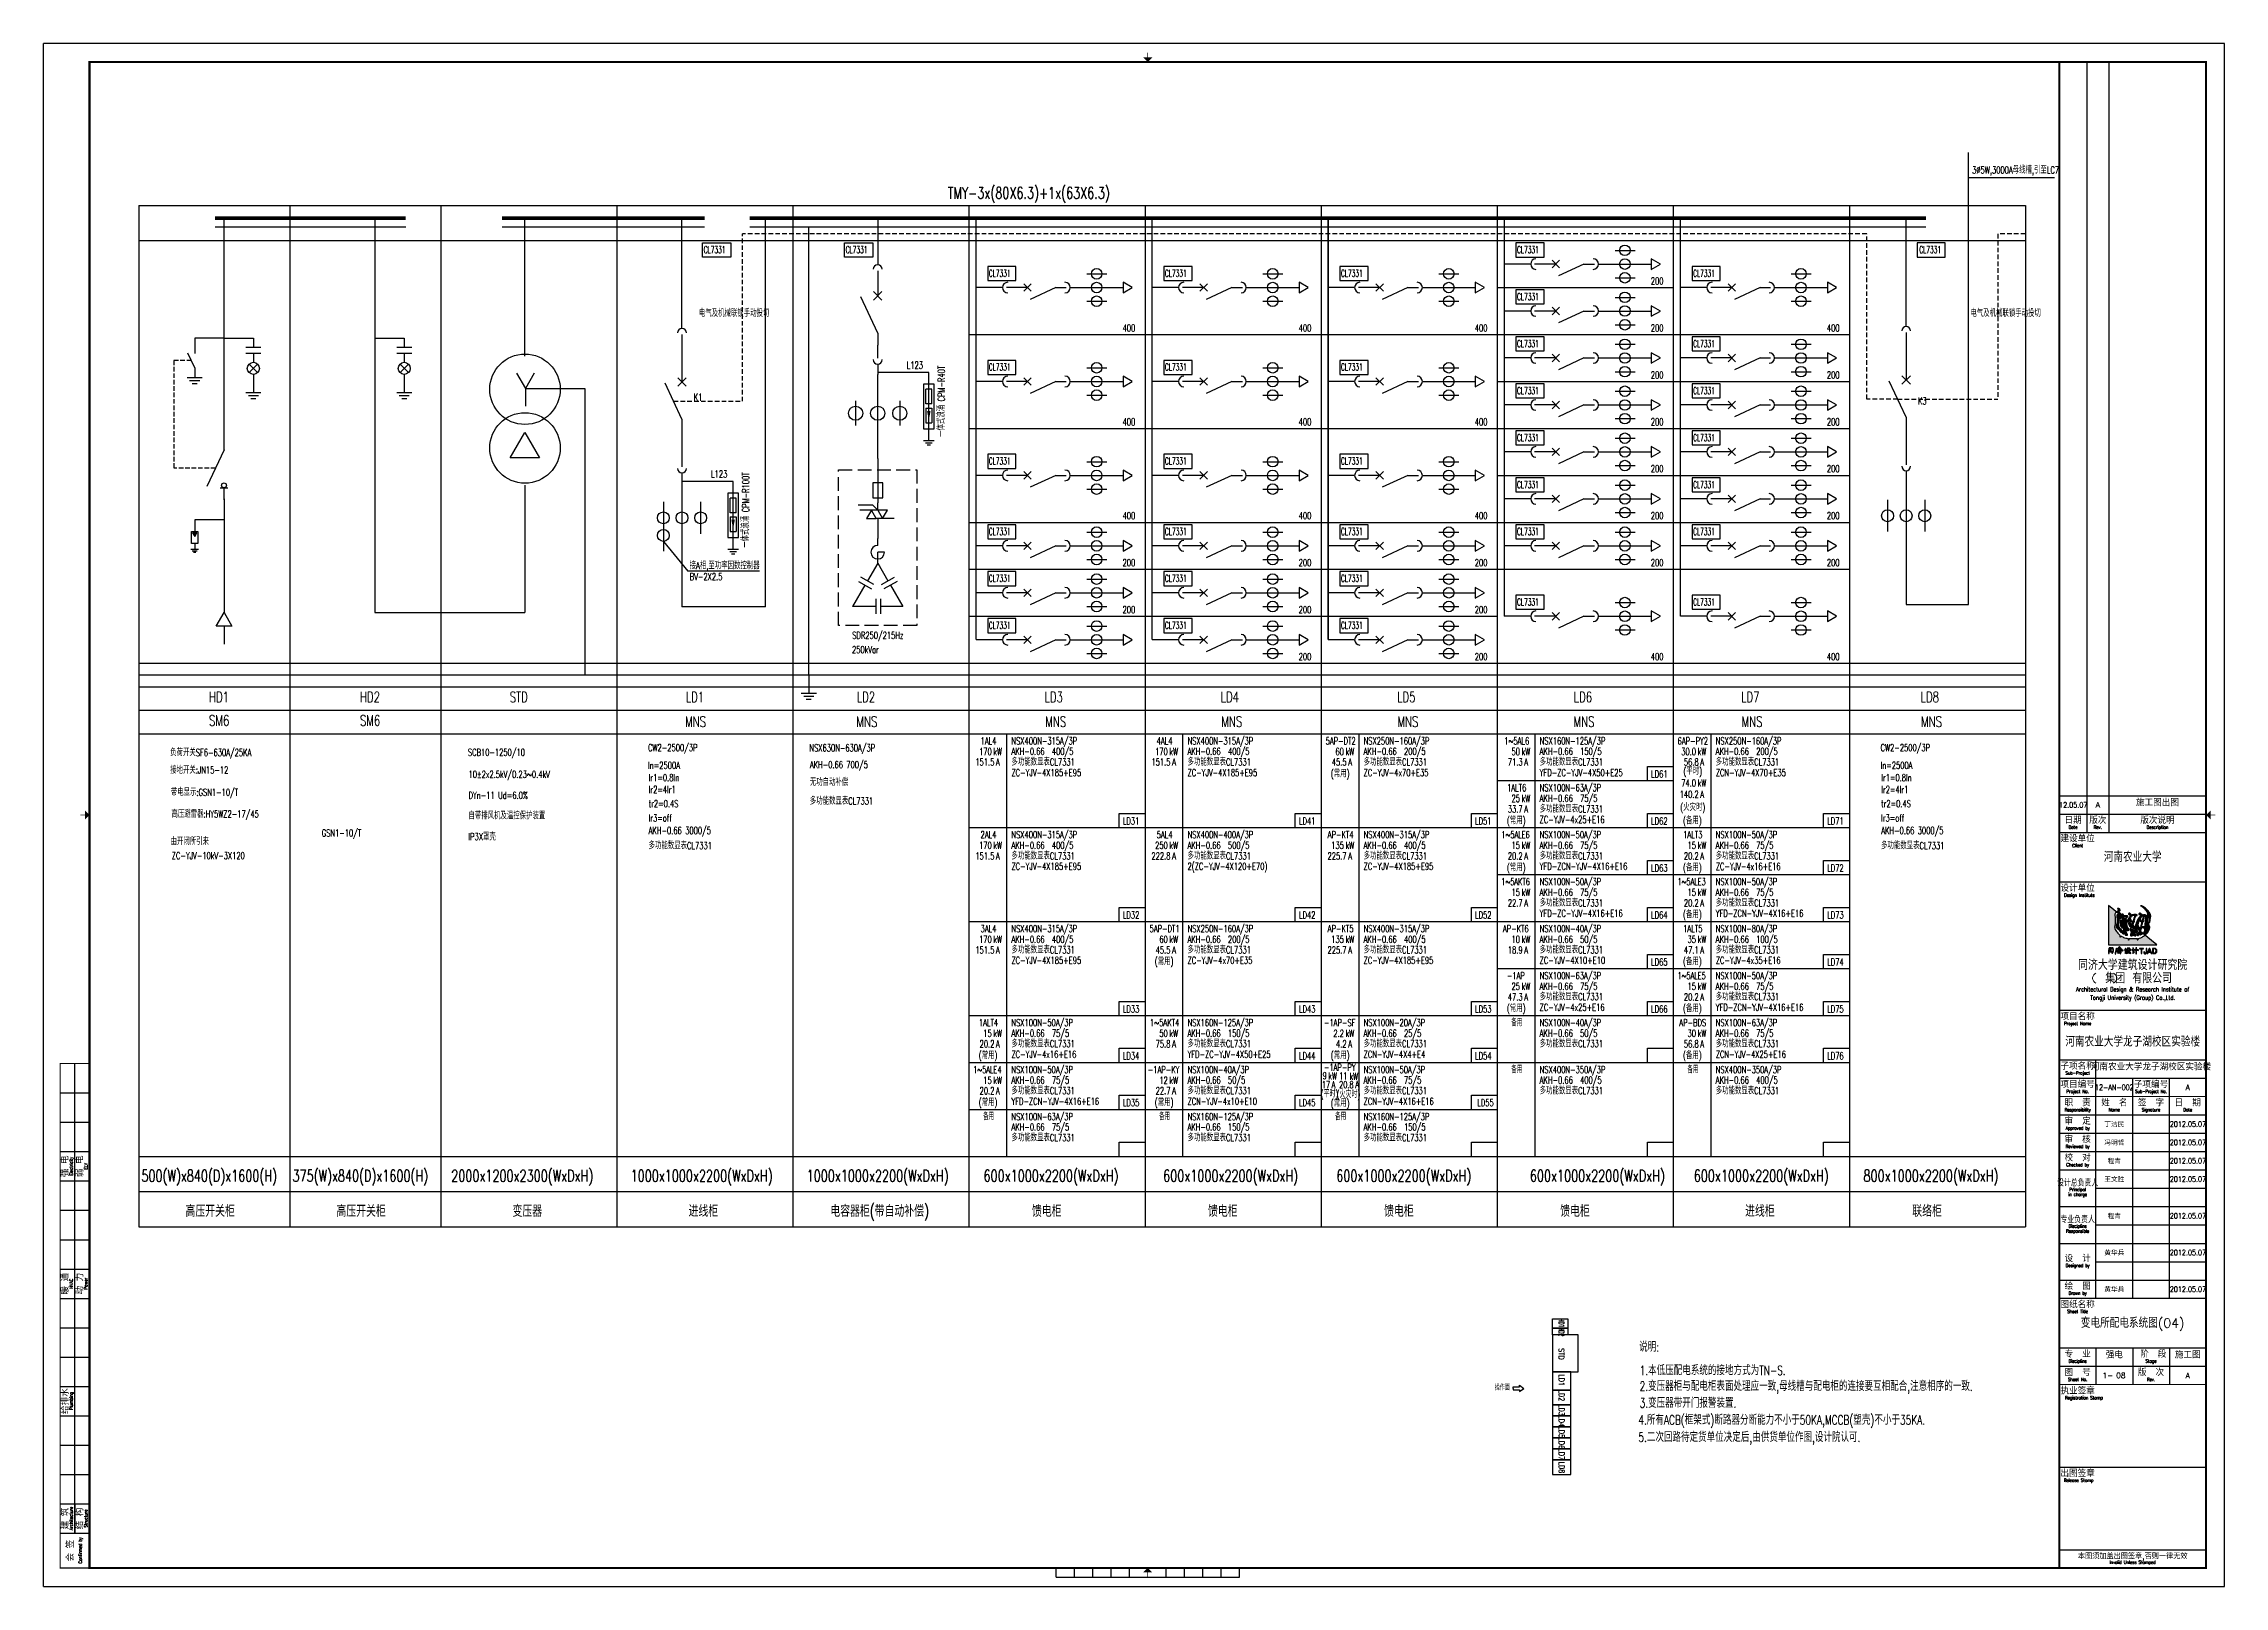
# Model space of a CAD drawing. Extents: x -336391 to 664021, y -458009 to -178412.
# Drawn here: x 420359 to 539259, y -458009 to -373909 of the extents above; entities that cross this region are included whole.
import ezdxf
from ezdxf.enums import TextEntityAlignment as Align

# ---------------------------------------------------------------- set-up
doc = ezdxf.new("R2010")
doc.units = 0
doc.header["$LTSCALE"] = 1000
doc.header["$MEASUREMENT"] = 0
doc.linetypes.add('DASH', pattern=[0.35, 0.25, -0.1])
doc.linetypes.add('DASHED2', pattern=[0.375, 0.25, -0.125])
doc.layers.get('0').update_dxf_attribs({"linetype": 'CONTINUOUS'})
for name, color, linetype in [('A-墙线', 7, 'CONTINUOUS'), ('EQUIP-箱柜', 3, 'CONTINUOUS'), ('WIRE-照明', 6, 'CONTINUOUS'), ('图框', 7, 'CONTINUOUS'), ('电气-文字', 4, 'CONTINUOUS'), ('电气-电缆沟', 9, 'CONTINUOUS'), ('电气-设备标注', 4, 'CONTINUOUS')]:
    doc.layers.add(name, color=color, linetype=linetype)
doc.styles.add('HZ', font='tjromans.shx', dxfattribs={"width": 0.75, "bigfont": 'tjhztxt.shx'})
doc.styles.get("Standard").update_dxf_attribs({"font": 'simplex.shx', "bigfont": 'hztxt.shx'})
doc.styles.add('TKZ1_tjhts.shx', font='tjromant.shx', dxfattribs={"bigfont": 'tjhts.shx'})
doc.styles.add('TKZ2_tjkts.shx', font='tjromant.shx', dxfattribs={"bigfont": 'tjkts.shx'})
doc.styles.add('黑体', font='simhei.ttf')
doc.linetypes.add('接地线', pattern='A,0.5,-0.25,0,-0.25,["/",Standard,S=0.25,R=0,X=-0.8,Y=-0.12]', length=1)

msp = doc.modelspace()

# ---------------------------------------------------------------- texts
at = {"layer": '图框', "style": 'TKZ1_tjhts.shx'}
for s, height, p in [('变电所配电系统图(04)', 500, (534259.4, -443658.9)), ('1-', 300, (532905.7, -446508.9)), ('08', 300, (533614.7, -446508.9))]:
    msp.add_text(s, height=height, dxfattribs=at).set_placement(p, align=Align.MIDDLE_CENTER)
at = {"layer": '电气-文字', "style": 'HZ', "width": 0.7}
msp.add_text('TMY-3x(80X6.3)+1x(63X6.3)', height=640, dxfattribs=at).set_placement((474070.9, -382092.4), align=Align.MIDDLE)
at = {"layer": '电气-文字', "style": 'HZ'}
for s, height, width, p in [('CL7331', 384, 0.5, (456348.7, -385336)), ('CL7331', 384, 0.5, (464090.4, -385336)), ('CL7331', 384, 0.5, (500694.1, -385336)), ('CL7331', 384, 0.5, (471894.1, -386616)), ('CL7331', 384, 0.5, (481494.1, -386616)), ('CL7331', 384, 0.5, (491094.1, -386616)), ('CL7331', 384, 0.5, (510294.1, -386616)), ('CL7331', 384, 0.5, (500694.1, -387896)), ('200', 384, 0.7, (507987.5, -387038.8)), ('电气及机械联锁手动投切', 384, 0.7, (456086.4, -388797.6)), ('电气及机械联锁手动投切', 384, 0.7, (525410.3, -388797.6)), ('400', 384, 0.7, (479187.5, -389598.8)), ('400', 384, 0.7, (488787.5, -389598.8)), ('400', 384, 0.7, (498387.5, -389598.8)), ('200', 384, 0.7, (507987.5, -389598.8)), ('400', 384, 0.7, (517587.5, -389598.8)), ('CL7331', 384, 0.5, (500694.1, -390456)), ('CL7331', 384, 0.5, (510294.1, -390456)), ('L123', 384, 0.7, (467420.2, -391629.9)), ('CL7331', 384, 0.5, (471894.1, -391736)), ('CL7331', 384, 0.5, (481494.1, -391736)), ('CL7331', 384, 0.5, (491094.1, -391736)), ('200', 384, 0.7, (507987.5, -392158.8)), ('200', 384, 0.7, (517587.5, -392158.8)), ('K1', 384, 0.7, (455808.1, -393374.6)), ('CL7331', 384, 0.5, (500694.1, -393016)), ('CL7331', 384, 0.5, (510294.1, -393016)), ('400', 384, 0.7, (479187.5, -394718.8)), ('400', 384, 0.7, (488787.5, -394718.8)), ('400', 384, 0.7, (498387.5, -394718.8)), ('200', 384, 0.7, (507987.5, -394718.8)), ('200', 384, 0.7, (517587.5, -394718.8)), ('CL7331', 384, 0.5, (500694.1, -395576)), ('CL7331', 384, 0.5, (510294.1, -395576)), ('CL7331', 384, 0.5, (471894.1, -396856)), ('CL7331', 384, 0.5, (481494.1, -396856)), ('CL7331', 384, 0.5, (491094.1, -396856)), ('200', 384, 0.7, (507987.5, -397278.8)), ('200', 384, 0.7, (517587.5, -397278.8)), ('L123', 384, 0.7, (456749.2, -397557.2)), ('CL7331', 384, 0.5, (500694.1, -398136)), ('CL7331', 384, 0.5, (510294.1, -398136)), ('400', 384, 0.7, (479187.5, -399838.8)), ('400', 384, 0.7, (488787.5, -399838.8)), ('400', 384, 0.7, (498387.5, -399838.8)), ('200', 384, 0.7, (507987.5, -399838.8)), ('200', 384, 0.7, (517587.5, -399838.8)), ('CL7331', 384, 0.5, (471894.1, -400696)), ('CL7331', 384, 0.5, (481494.1, -400696)), ('CL7331', 384, 0.5, (491094.1, -400696)), ('CL7331', 384, 0.5, (500694.1, -400696)), ('CL7331', 384, 0.5, (510294.1, -400696)), ('接A相,至功率因数控制器', 384, 0.7, (455584, -402554.7)), ('BV-2X2.5', 384, 0.7, (455584, -403158.6)), ('CL7331', 384, 0.5, (471894.1, -403256)), ('200', 384, 0.7, (479187.5, -402398.8)), ('CL7331', 384, 0.5, (481494.1, -403256)), ('200', 384, 0.7, (488787.5, -402398.8)), ('CL7331', 384, 0.5, (491094.1, -403256)), ('200', 384, 0.7, (498387.5, -402398.8)), ('200', 384, 0.7, (507987.5, -402398.8)), ('200', 384, 0.7, (517587.5, -402398.8)), ('CL7331', 384, 0.5, (500694.1, -404536)), ('CL7331', 384, 0.5, (510294.1, -404536)), ('CL7331', 384, 0.5, (471894.1, -405816)), ('200', 384, 0.7, (479187.5, -404958.8)), ('CL7331', 384, 0.5, (481494.1, -405816)), ('200', 384, 0.7, (488787.5, -404958.8)), ('CL7331', 384, 0.5, (491094.1, -405816)), ('200', 384, 0.7, (498387.5, -404958.8)), ('250kVar', 384, 0.7, (464434.5, -407144.8, -3072)), ('200', 384, 0.7, (488787.5, -407518.8)), ('200', 384, 0.7, (498387.5, -407518.8)), ('400', 384, 0.7, (507987.5, -407518.8)), ('400', 384, 0.7, (517587.5, -407518.8)), ('HD1', 576, 0.7, (429379, -409813.5)), ('HD2', 576, 0.7, (437607.6, -409813.5)), ('STD', 576, 0.7, (445772.6, -409813.5)), ('LD1', 576, 0.7, (455372.6, -409813.5)), ('LD2', 576, 0.7, (464692.4, -409813.5)), ('LD3', 576, 0.7, (474932, -409813.5)), ('LD4', 576, 0.7, (484532, -409813.5)), ('LD5', 576, 0.7, (494153.6, -409813.5)), ('LD6', 576, 0.7, (503784.5, -409813.5)), ('LD7', 576, 0.7, (512910.8, -409813.5)), ('LD8', 576, 0.7, (522695.3, -409813.5)), ('SM6', 576, 0.7, (429379, -411093.5)), ('SM6', 576, 0.7, (437607.6, -411093.5)), ('MNS', 576, 0.7, (455334.4, -411157.5)), ('MNS', 576, 0.7, (464673.3, -411157.5)), ('MNS', 576, 0.7, (474972.2, -411157.5)), ('MNS', 576, 0.7, (484572.2, -411157.5)), ('MNS', 576, 0.7, (494172.2, -411157.5)), ('MNS', 576, 0.7, (503772.2, -411157.5)), ('MNS', 576, 0.7, (512934.4, -411157.5)), ('MNS', 576, 0.7, (522721.2, -411157.5)), ('负荷开关SF6-630A/25KA', 384, 0.7, (427258.7, -412743.8)), ('SCB10-1250/10', 384, 0.7, (443491.3, -412727.8)), ('CW2-2500/3P', 384, 0.7, (453315.9, -412485.8)), ('NSX630N-630A/3P', 384, 0.7, (462113.8, -412489.6)), ('kW', 384, 0.7, (472142.4, -412690.2)), ('AKH-0.66', 384, 0.7, (473128, -412684.8)), ('NSX400N-315A/3P', 384, 0.7, (473128, -412108.8)), ('400/5', 384, 0.7, (475331.4, -412684.8)), ('kW', 384, 0.7, (481742.4, -412690.2)), ('AKH-0.66', 384, 0.7, (482728, -412684.8)), ('NSX400N-315A/3P', 384, 0.7, (482728, -412108.8)), ('400/5', 384, 0.7, (484931.4, -412684.8)), ('kW', 384, 0.7, (500942.4, -412690.2)), ('AKH-0.66', 384, 0.7, (501928, -412684.8)), ('NSX160N-125A/3P', 384, 0.7, (501928, -412108.8)), ('150/5', 384, 0.7, (504131.4, -412684.8)), ('CW2-2500/3P', 384, 0.7, (520515.9, -412485.8)), ('接地开关:JN15-12', 384, 0.7, (427258.7, -413703.8)), ('10%%P2x2.5kV/0.23~0.4kV', 384, 0.7, (443527.9, -413934.2)), ('In=2500A', 384, 0.7, (453315.9, -413445.8)), ('Ir1=0.8In', 384, 0.7, (453352.5, -414117.5)), ('AKH-0.66 700/5', 384, 0.7, (462133.7, -413405.5, -3072)), ('A', 384, 0.7, (472287.9, -413266.2)), ('多功能数显表CL7331', 384, 0.7, (473128, -413260.8)), ('ZC-YJV-4X185+E95', 384, 0.7, (473128, -413836.8)), ('A', 384, 0.7, (481887.9, -413266.2)), ('多功能数显表CL7331', 384, 0.7, (482728, -413260.8)), ('ZC-YJV-4X185+E95', 384, 0.7, (482728, -413836.8)), ('A', 384, 0.7, (501087.9, -413266.2)), ('YFD-ZC-YJV-4X50+E25', 384, 0.7, (501928, -413836.8)), ('多功能数显表CL7331', 384, 0.7, (501928, -413260.8)), ('LD61', 384, 0.7, (508003, -413919.4)), ('In=2500A', 384, 0.7, (520515.9, -413445.8)), ('Ir1=0.8In', 384, 0.7, (520552.5, -414117.5)), ('带电显示:GSN1-10/T', 384, 0.7, (427295.3, -414910.1)), ('DYn-11 Ud=6.0%', 384, 0.7, (443527.9, -415086.2)), ('Ir2=4Ir1', 384, 0.7, (453352.5, -414761.5)), ('无功自动补偿', 384, 0.7, (462133.7, -414364.9, -3072)), ('Ir2=4Ir1', 384, 0.7, (520552.5, -414761.5)), ('高压避雷器:HY5WZ2-17/45', 384, 0.7, (427328.7, -416096.9)), ('自带排风机及温控保护装置', 384, 0.7, (443521, -416189.6)), ('tr2=0.4S', 384, 0.7, (453345.6, -415538.5)), ('Ir3=off', 384, 0.7, (453345.6, -416310.6)), ('多功能数显表CL7331', 384, 0.7, (462133.7, -415388.9, -3072)), ('LD31', 384, 0.7, (479203, -416479.4)), ('LD41', 384, 0.7, (488803, -416479.4)), ('LD51', 384, 0.7, (498403, -416479.4)), ('LD62', 384, 0.7, (508003, -416479.4)), ('LD71', 384, 0.7, (517603, -416479.4)), ('tr2=0.4S', 384, 0.7, (520545.6, -415538.5)), ('Ir3=off', 384, 0.7, (520545.6, -416310.6)), ('由开闭所引来', 384, 0.7, (427277.3, -417594.3)), ('GSN1-10/T', 384, 0.7, (435523.9, -417125.3)), ('IP3X罩壳', 384, 0.7, (443521, -417339.6)), ('AKH-0.66 3000/5', 384, 0.7, (453345.6, -416995.7)), ('NSX400N-315A/3P', 384, 0.7, (473128, -417228.8)), ('NSX400N-400A/3P', 384, 0.7, (482728, -417228.8)), ('NSX400N-315A/3P', 384, 0.7, (492328, -417228.8)), ('AKH-0.66 3000/5', 384, 0.7, (520545.6, -416995.7)), ('ZC-YJV-10kV-3X120', 384, 0.7, (427344.5, -418365.1)), ('多功能数显表CL7331', 384, 0.7, (453342.4, -417818.3)), ('kW', 384, 0.7, (472142.4, -417810.2)), ('A', 384, 0.7, (472287.9, -418386.2)), ('AKH-0.66', 384, 0.7, (473128, -417804.8)), ('多功能数显表CL7331', 384, 0.7, (473128, -418380.8)), ('400/5', 384, 0.7, (475331.4, -417804.8)), ('kW', 384, 0.7, (481742.4, -417810.2)), ('A', 384, 0.7, (481887.9, -418386.2)), ('AKH-0.66', 384, 0.7, (482728, -417804.8)), ('多功能数显表CL7331', 384, 0.7, (482728, -418380.8)), ('2(ZC-YJV-4X120+E70)', 384, 0.7, (482728, -418956.8)), ('500/5', 384, 0.7, (484931.4, -417804.8)), ('kW', 384, 0.7, (491342.4, -417810.2)), ('A', 384, 0.7, (491487.9, -418386.2)), ('AKH-0.66', 384, 0.7, (492328, -417804.8)), ('多功能数显表CL7331', 384, 0.7, (492328, -418380.8)), ('400/5', 384, 0.7, (494531.4, -417804.8)), ('多功能数显表CL7331', 384, 0.7, (520542.4, -417818.3)), ('ZC-YJV-4X185+E95', 384, 0.7, (473128, -418956.8)), ('ZC-YJV-4X185+E95', 384, 0.7, (492328, -418956.8)), ('NSX100N-50A/3P', 384, 0.7, (501928, -419788.8)), ('LD63', 384, 0.7, (508003, -419039.4)), ('LD72', 384, 0.7, (517603, -419039.4)), ('kW', 384, 0.7, (500942.4, -420370.2)), ('A', 384, 0.7, (501087.9, -420946.2)), ('AKH-0.66', 384, 0.7, (501928, -420364.8)), ('多功能数显表CL7331', 384, 0.7, (501928, -420940.8)), ('75/5', 384, 0.7, (504131.4, -420364.8)), ('NSX400N-315A/3P', 384, 0.7, (473128, -422348.8)), ('LD32', 384, 0.7, (479203, -421599.4)), ('LD42', 384, 0.7, (488803, -421599.4)), ('NSX400N-315A/3P', 384, 0.7, (492328, -422348.8)), ('LD52', 384, 0.7, (498403, -421599.4)), ('YFD-ZC-YJV-4X16+E16', 384, 0.7, (501928, -421516.8)), ('NSX100N-40A/3P', 384, 0.7, (501928, -422348.8)), ('LD64', 384, 0.7, (508003, -421599.4)), ('LD73', 384, 0.7, (517603, -421599.4)), ('kW', 384, 0.7, (472142.4, -422930.2)), ('A', 384, 0.7, (472287.9, -423506.2)), ('AKH-0.66', 384, 0.7, (473128, -422924.8)), ('多功能数显表CL7331', 384, 0.7, (473128, -423500.8)), ('400/5', 384, 0.7, (475331.4, -422924.8)), ('kW', 384, 0.7, (491342.4, -422930.2)), ('A', 384, 0.7, (491487.9, -423506.2)), ('AKH-0.66', 384, 0.7, (492328, -422924.8)), ('多功能数显表CL7331', 384, 0.7, (492328, -423500.8)), ('400/5', 384, 0.7, (494531.4, -422924.8)), ('kW', 384, 0.7, (500942.4, -422930.2)), ('A', 384, 0.7, (501087.9, -423506.2)), ('AKH-0.66', 384, 0.7, (501928, -422924.8)), ('多功能数显表CL7331', 384, 0.7, (501928, -423500.8)), ('50/5', 384, 0.7, (504131.4, -422924.8)), ('ZC-YJV-4X185+E95', 384, 0.7, (473128, -424076.8)), ('ZC-YJV-4X185+E95', 384, 0.7, (492328, -424076.8)), ('ZC-YJV-4X10+E10', 384, 0.7, (501928, -424076.8)), ('LD65', 384, 0.7, (508003, -424159.4)), ('LD74', 384, 0.7, (517603, -424159.4)), ('LD33', 384, 0.7, (479203, -426719.4)), ('LD43', 384, 0.7, (488803, -426719.4)), ('LD53', 384, 0.7, (498403, -426719.4)), ('LD66', 384, 0.7, (508003, -426719.4)), ('LD75', 384, 0.7, (517603, -426719.4)), ('kW', 384, 0.7, (481742.4, -428050.2)), ('AKH-0.66', 384, 0.7, (482728, -428044.8)), ('NSX160N-125A/3P', 384, 0.7, (482728, -427468.8)), ('150/5', 384, 0.7, (484931.4, -428044.8)), ('AKH-0.66', 384, 0.7, (501928, -428044.8)), ('NSX100N-40A/3P', 384, 0.7, (501928, -427468.8)), ('50/5', 384, 0.7, (504131.4, -428044.8)), ('LD34', 384, 0.7, (479203, -429279.4)), ('A', 384, 0.7, (481887.9, -428626.2)), ('YFD-ZC-YJV-4X50+E25', 384, 0.7, (482728, -429196.8)), ('多功能数显表CL7331', 384, 0.7, (482728, -428620.8)), ('LD44', 384, 0.7, (488803, -429279.4)), ('LD54', 384, 0.7, (498403, -429279.4)), ('多功能数显表CL7331', 384, 0.7, (501928, -428620.8)), ('LD76', 384, 0.7, (517603, -429279.4)), ('AKH-0.66', 384, 0.7, (501928, -430604.8)), ('NSX400N-350A/3P', 384, 0.7, (501928, -430028.8)), ('400/5', 384, 0.7, (504131.4, -430604.8)), ('AKH-0.66', 384, 0.7, (511528, -430604.8)), ('NSX400N-350A/3P', 384, 0.7, (511528, -430028.8)), ('400/5', 384, 0.7, (513731.4, -430604.8)), ('LD35', 384, 0.7, (479203, -431839.4)), ('LD45', 384, 0.7, (488803, -431839.4)), ('LD55', 384, 0.7, (498524.3, -431839.4)), ('多功能数显表CL7331', 384, 0.7, (501928, -431180.8)), ('多功能数显表CL7331', 384, 0.7, (511528, -431180.8)), ('AKH-0.66', 384, 0.7, (473128, -433164.8)), ('NSX100N-63A/3P', 384, 0.7, (473128, -432588.8)), ('75/5', 384, 0.7, (475331.4, -433164.8)), ('AKH-0.66', 384, 0.7, (482728, -433164.8)), ('NSX160N-125A/3P', 384, 0.7, (482728, -432588.8)), ('150/5', 384, 0.7, (484931.4, -433164.8)), ('AKH-0.66', 384, 0.7, (492328, -433164.8)), ('NSX160N-125A/3P', 384, 0.7, (492328, -432588.8)), ('150/5', 384, 0.7, (494531.4, -433164.8)), ('多功能数显表CL7331', 384, 0.7, (473128, -433740.8)), ('多功能数显表CL7331', 384, 0.7, (482728, -433740.8)), ('多功能数显表CL7331', 384, 0.7, (492328, -433740.8)), ('500(W)x840(D)x1600(H)', 640, 0.7, (425690.5, -435945.7)), ('375(W)x840(D)x1600(H)', 640, 0.7, (433929.5, -435945.7)), ('2000x1200x2300(WxDxH)', 640, 0.7, (442584.9, -435945.7)), ('1000x1000x2200(WxDxH)', 640, 0.7, (452364.5, -435945.7)), ('1000x1000x2200(WxDxH)', 640, 0.7, (461961.1, -435945.7)), ('600x1000x2200(WxDxH)', 640, 0.7, (471606, -435945.7)), ('600x1000x2200(WxDxH)', 640, 0.7, (481400.6, -435945.7)), ('600x1000x2200(WxDxH)', 640, 0.7, (490837.2, -435945.7)), ('600x1000x2200(WxDxH)', 640, 0.7, (501394.1, -435945.7)), ('600x1000x2200(WxDxH)', 640, 0.7, (510330, -435945.7)), ('高压开关柜', 640, 0.7, (428097.9, -437865.7)), ('高压开关柜', 640, 0.7, (436326.5, -437865.7)), ('变压器', 640, 0.7, (445926.5, -437865.7)), ('进线柜', 640, 0.7, (455526.5, -437865.7)), ('电容器柜(带自动补偿)', 640, 0.7, (463252.9, -437865.7)), ('馈电柜', 640, 0.7, (474246.7, -437865.7)), ('馈电柜', 640, 0.7, (483846.7, -437865.7)), ('馈电柜', 640, 0.7, (493446.7, -437865.7)), ('馈电柜', 640, 0.7, (503046.7, -437865.7)), ('进线柜', 640, 0.7, (513126.5, -437865.7)), ('说明:', 512, 0.7, (507353.8, -445211.5)), ('2.变压器柜与配电柜表面处理应一致,母线槽与配电柜的连接要互相配合,注意相序的一致.', 512, 0.7, (507377.7, -447349.9)), ('1.本低压配电系统的接地方式为TN-S.', 512, 0.7, (507377.7, -446491.5)), ('3.变压器带开门报警装置.', 512, 0.7, (507377.7, -448269.3)), ('4.所有ACB(框架式)断路器分断能力不小于50KA,MCCB(塑壳)不小于35KA.', 512, 0.7, (507309.2, -449193)), ('5.二次回路待定货单位决定后,由供货单位作图,设计院认可.', 512, 0.7, (507309.2, -450131.1))]:
    msp.add_text(s, height=height, dxfattribs=dict(at, width=width)).set_placement(p)
at = {"layer": '电气-文字', "style": 'HZ', "width": 0.7}
for s, p in [('一体式浪涌 CPM-R40T', (469493.1, -393407.5)), ('一体式浪涌 CPM-R100T', (458822.2, -399334.8))]:
    msp.add_text(s, height=384, rotation=90, dxfattribs=at).set_placement(p, align=Align.CENTER)
at = {"layer": '电气-文字', "style": 'HZ'}
for s, height, width, p in [('SDR250/215Hz', 384, 0.7, (465846.2, -406359.8)), ('1AL4', 384, 0.7, (471876.5, -412108.8)), ('4AL4', 384, 0.7, (481476.5, -412108.8)), ('1~5AL6', 384, 0.7, (500676.5, -412108.8)), ('2AL4', 384, 0.7, (471876.5, -417228.8)), ('5AL4', 384, 0.7, (481476.5, -417228.8)), ('AP-KT4', 384, 0.7, (491076.5, -417228.8)), ('1~5AKT6', 384, 0.68, (500612.7, -419788.8)), ('3AL4', 384, 0.7, (471876.5, -422348.8)), ('AP-KT5', 384, 0.7, (491076.5, -422348.8)), ('AP-KT6', 384, 0.7, (500626.3, -422348.8)), ('1~5AKT4', 384, 0.7, (481476.5, -427468.8)), ('备用', 384, 0.6, (500676.5, -427468.8)), ('备用', 384, 0.6, (500676.5, -430028.8)), ('备用', 384, 0.6, (510276.5, -430028.8)), ('备用', 384, 0.6, (471876.5, -432588.8)), ('备用', 384, 0.6, (481476.5, -432588.8)), ('备用', 384, 0.6, (491076.5, -432588.8)), ('操作面', 300, 0.7, (499891.4, -447319.1))]:
    msp.add_text(s, height=height, dxfattribs=dict(at, width=width)).set_placement(p, align=Align.CENTER)
at = {"layer": '电气-文字', "style": 'HZ', "width": 0.7}
for s, p in [('170', (472052.6, -412690.2)), ('170', (481652.6, -412690.2)), ('50', (500852.6, -412690.2)), ('151.5', (472198.1, -413266.2)), ('151.5', (481798.1, -413266.2)), ('71.3', (500998.1, -413266.2)), ('151.5', (472198.1, -418386.2)), ('170', (472052.6, -417810.2)), ('222.8', (481798.1, -418386.2)), ('250', (481652.6, -417810.2)), ('225.7', (491398.1, -418386.2)), ('135', (491252.6, -417810.2)), ('22.7', (500998.1, -420946.2)), ('15', (500852.6, -420370.2)), ('151.5', (472198.1, -423506.2)), ('170', (472052.6, -422930.2)), ('225.7', (491398.1, -423506.2)), ('135', (491252.6, -422930.2)), ('18.9', (500998.1, -423506.2)), ('10', (500852.6, -422930.2)), ('50', (481652.6, -428050.2)), ('75.8', (481798.1, -428626.2))]:
    msp.add_text(s, height=384, dxfattribs=at).set_placement(p, align=Align.RIGHT)
at = {"layer": '电气-文字', "color": 3, "style": 'HZ'}
for s, width, p in [('5AP-DT2', 0.7, (491076.5, -412108.8)), ('(常用)', 0.7, (491052.2, -413894.7)), ('1ALT6', 0.7, (500676.5, -414668.8)), ('(常用)', 0.7, (500652.2, -416454.7)), ('1~5ALE6', 0.68, (500612.7, -417228.8)), ('(常用)', 0.7, (500652.2, -419014.7)), ('5AP-DT1', 0.7, (481476.5, -422348.8)), ('(常用)', 0.7, (481452.2, -424134.7)), ('-1AP', 0.7, (500626.3, -424908.8)), ('(常用)', 0.7, (500652.2, -426694.7)), ('1ALT4', 0.7, (471876.5, -427468.8)), ('-1AP-SF', 0.7, (491026.3, -427468.8)), ('(常用)', 0.7, (471852.2, -429254.7)), ('(常用)', 0.7, (491052.2, -429254.7)), ('1~5ALE4', 0.68, (471812.7, -430028.8)), ('-1AP-KY', 0.7, (481426.3, -430028.8)), ('-1AP-PY', 0.7, (491026.3, -429910.7)), ('(常用)', 0.7, (471852.2, -431814.7)), ('(常用)', 0.7, (481452.2, -431814.7)), ('(平时)', 0.65, (490468.7, -431353.1)), ('(常用)', 0.7, (491052.2, -431861.4)), ('(火灾时)', 0.65, (491504.1, -431377.6))]:
    msp.add_text(s, height=384, dxfattribs=dict(at, width=width)).set_placement(p, align=Align.CENTER)
for s, width, p in [('60', 0.7, (491252.6, -412690.2)), ('45.5', 0.7, (491398.1, -413266.2)), ('25', 0.7, (500852.6, -415250.2)), ('33.7', 0.7, (500998.1, -415826.2)), ('20.2', 0.7, (500998.1, -418386.2)), ('15', 0.7, (500852.6, -417810.2)), ('45.5', 0.7, (481798.1, -423506.2)), ('60', 0.7, (481652.6, -422930.2)), ('25', 0.7, (500852.6, -425490.2)), ('47.3', 0.7, (500998.1, -426066.2)), ('15', 0.7, (472052.6, -428050.2)), ('2.2', 0.7, (491252.6, -428050.2)), ('20.2', 0.7, (472198.1, -428626.2)), ('4.2', 0.7, (491398.1, -428626.2)), ('15', 0.7, (472052.6, -430610.2)), ('12', 0.7, (481652.6, -430610.2)), ('9', 0.62, (490318.1, -430356.5)), ('11', 0.65, (491447.8, -430376.3)), ('20.2', 0.7, (472198.1, -431186.2)), ('22.7', 0.7, (481798.1, -431186.2)), ('17', 0.62, (490500.7, -430856.3)), ('20.8', 0.62, (491783.1, -430856.3))]:
    msp.add_text(s, height=384, dxfattribs=dict(at, width=width)).set_placement(p, align=Align.RIGHT)
for s, width, p in [('kW', 0.7, (491342.4, -412690.2)), ('AKH-0.66', 0.7, (492328, -412684.8)), ('NSX250N-160A/3P', 0.7, (492328, -412108.8)), ('200/5', 0.7, (494531.4, -412684.8)), ('A', 0.7, (491487.9, -413266.2)), ('多功能数显表CL7331', 0.7, (492328, -413260.8)), ('ZC-YJV-4x70+E35', 0.7, (492328, -413836.8)), ('kW', 0.7, (500942.4, -415250.2)), ('AKH-0.66', 0.7, (501928, -415244.8)), ('NSX100N-63A/3P', 0.7, (501928, -414668.8)), ('75/5', 0.7, (504131.4, -415244.8)), ('A', 0.7, (501087.9, -415826.2)), ('多功能数显表CL7331', 0.7, (501928, -415820.8)), ('ZC-YJV-4x25+E16', 0.7, (501928, -416396.8)), ('NSX100N-50A/3P', 0.7, (501928, -417228.8)), ('kW', 0.7, (500942.4, -417810.2)), ('A', 0.7, (501087.9, -418386.2)), ('AKH-0.66', 0.7, (501928, -417804.8)), ('多功能数显表CL7331', 0.7, (501928, -418380.8)), ('75/5', 0.7, (504131.4, -417804.8)), ('YFD-ZCN-YJV-4X16+E16', 0.7, (501928, -418956.8)), ('NSX250N-160A/3P', 0.7, (482728, -422348.8)), ('kW', 0.7, (481742.4, -422930.2)), ('A', 0.7, (481887.9, -423506.2)), ('AKH-0.66', 0.7, (482728, -422924.8)), ('多功能数显表CL7331', 0.7, (482728, -423500.8)), ('200/5', 0.7, (484931.4, -422924.8)), ('ZC-YJV-4x70+E35', 0.7, (482728, -424076.8)), ('NSX100N-63A/3P', 0.7, (501928, -424908.8)), ('kW', 0.7, (500942.4, -425490.2)), ('AKH-0.66', 0.7, (501928, -425484.8)), ('多功能数显表CL7331', 0.7, (501928, -426060.8)), ('75/5', 0.7, (504131.4, -425484.8)), ('A', 0.7, (501087.9, -426066.2)), ('ZC-YJV-4x25+E16', 0.7, (501928, -426636.8)), ('kW', 0.7, (472142.4, -428050.2)), ('AKH-0.66', 0.7, (473128, -428044.8)), ('NSX100N-50A/3P', 0.7, (473128, -427468.8)), ('75/5', 0.7, (475331.4, -428044.8)), ('kW', 0.7, (491342.4, -428050.2)), ('AKH-0.66', 0.7, (492328, -428044.8)), ('NSX100N-20A/3P', 0.7, (492328, -427468.8)), ('25/5', 0.7, (494531.4, -428044.8)), ('A', 0.7, (472287.9, -428626.2)), ('多功能数显表CL7331', 0.7, (473128, -428620.8)), ('ZC-YJV-4x16+E16', 0.7, (473128, -429196.8)), ('A', 0.7, (491487.9, -428626.2)), ('多功能数显表CL7331', 0.7, (492328, -428620.8)), ('ZCN-YJV-4X4+E4', 0.7, (492328, -429196.8)), ('kW', 0.7, (472142.4, -430610.2)), ('AKH-0.66', 0.7, (473128, -430604.8)), ('NSX100N-50A/3P', 0.7, (473128, -430028.8)), ('75/5', 0.7, (475331.4, -430604.8)), ('kW', 0.7, (481742.4, -430610.2)), ('AKH-0.66', 0.7, (482728, -430604.8)), ('NSX100N-40A/3P', 0.7, (482728, -430028.8)), ('50/5', 0.7, (484931.4, -430604.8)), ('kW', 0.62, (490408, -430378.8)), ('kW', 0.65, (491565.4, -430390.1)), ('AKH-0.66', 0.7, (492328, -430604.8)), ('NSX100N-50A/3P', 0.7, (492328, -430028.8)), ('75/5', 0.7, (494531.4, -430604.8)), ('A', 0.7, (472287.9, -431186.2)), ('YFD-ZCN-YJV-4X16+E16', 0.7, (473128, -431756.8)), ('多功能数显表CL7331', 0.7, (473128, -431180.8)), ('A', 0.7, (481887.9, -431186.2)), ('多功能数显表CL7331', 0.7, (482728, -431180.8)), ('ZCN-YJV-4x10+E10', 0.7, (482728, -431756.8)), ('A', 0.62, (490590.6, -430856.3)), ('A', 0.62, (491872.9, -430841)), ('多功能数显表CL7331', 0.7, (492328, -431180.8)), ('ZCN-YJV-4X16+E16', 0.7, (492328, -431756.8))]:
    msp.add_text(s, height=384, dxfattribs=dict(at, width=width)).set_placement(p)
at = {"layer": '电气-文字', "color": 1, "style": 'HZ'}
for s, width, p in [('6AP-PY2', 0.7, (510276.5, -412108.8)), ('(平时)', 0.7, (510276.5, -413763.5)), ('(火灾时)', 0.7, (510276.5, -415727.4)), ('(备用)', 0.7, (510252.2, -416454.7)), ('1ALT3', 0.7, (510276.5, -417229.8)), ('1~5ALE3', 0.68, (510212.7, -419788.8)), ('(备用)', 0.7, (510252.2, -419014.7)), ('1ALT5', 0.7, (510276.5, -422348.8)), ('(备用)', 0.7, (510252.2, -421574.7)), ('(备用)', 0.7, (510252.2, -424134.7)), ('1~5ALE5', 0.68, (510212.7, -424908.8)), ('(备用)', 0.7, (510252.2, -426694.7)), ('AP-BDS', 0.7, (510276.5, -427468.8)), ('(备用)', 0.7, (510252.2, -429254.7))]:
    msp.add_text(s, height=384, dxfattribs=dict(at, width=width)).set_placement(p, align=Align.CENTER)
at = {"layer": '电气-文字', "color": 1, "style": 'HZ', "width": 0.7}
for s, p in [('30.0', (510452.6, -412690.2)), ('56.8', (510598.1, -413266.2)), ('140.2', (510598.1, -415018.1)), ('74.0', (510452.6, -414405.6)), ('20.2', (510598.1, -418387.2)), ('15', (510452.6, -417811.2)), ('20.2', (510598.1, -420946.2)), ('15', (510452.6, -420370.2)), ('47.1', (510598.1, -423506.2)), ('35', (510452.6, -422930.2)), ('15', (510452.6, -425490.2)), ('20.2', (510598.1, -426066.2)), ('30', (510452.6, -428050.2)), ('56.8', (510598.1, -428626.2))]:
    msp.add_text(s, height=384, dxfattribs=at).set_placement(p, align=Align.RIGHT)
for s, p in [('kW', (510542.4, -412690.2)), ('AKH-0.66', (511528, -412684.8)), ('NSX250N-160A/3P', (511528, -412108.8)), ('200/5', (513731.4, -412684.8)), ('A', (510687.9, -413266.2)), ('多功能数显表CL7331', (511528, -413260.8)), ('ZCN-YJV-4X70+E35', (511528, -413836.8)), ('kW', (510542.4, -414405.6)), ('A', (510687.9, -415018.1)), ('NSX100N-50A/3P', (511528, -417229.8)), ('kW', (510542.4, -417811.2)), ('A', (510687.9, -418387.2)), ('AKH-0.66', (511528, -417805.8)), ('多功能数显表CL7331', (511528, -418381.8)), ('75/5', (513731.4, -417805.8)), ('ZC-YJV-4x16+E16', (511528, -418957.8)), ('NSX100N-50A/3P', (511528, -419788.8)), ('kW', (510542.4, -420370.2)), ('A', (510687.9, -420946.2)), ('AKH-0.66', (511528, -420364.8)), ('多功能数显表CL7331', (511528, -420940.8)), ('75/5', (513731.4, -420364.8)), ('YFD-ZCN-YJV-4X16+E16', (511528, -421516.8)), ('NSX100N-80A/3P', (511528, -422348.8)), ('kW', (510542.4, -422930.2)), ('A', (510687.9, -423506.2)), ('AKH-0.66', (511528, -422924.8)), ('多功能数显表CL7331', (511528, -423500.8)), ('100/5', (513731.4, -422924.8)), ('ZC-YJV-4x35+E16', (511528, -424076.8)), ('NSX100N-50A/3P', (511528, -424908.8)), ('kW', (510542.4, -425490.2)), ('AKH-0.66', (511528, -425484.8)), ('多功能数显表CL7331', (511528, -426060.8)), ('75/5', (513731.4, -425484.8)), ('A', (510687.9, -426066.2)), ('YFD-ZCN-YJV-4X16+E16', (511528, -426636.8)), ('kW', (510542.4, -428050.2)), ('AKH-0.66', (511528, -428044.8)), ('NSX100N-63A/3P', (511528, -427468.8)), ('75/5', (513731.4, -428044.8)), ('A', (510687.9, -428626.2)), ('多功能数显表CL7331', (511528, -428620.8)), ('ZCN-YJV-4X25+E16', (511528, -429196.8))]:
    msp.add_text(s, height=384, dxfattribs=at).set_placement(p)
at = {"layer": '电气-文字', "style": 'HZ'}
for s, width, p in [('HD1', 0.5, (503114.7, -443641.5)), ('HD2', 0.5, (503114.7, -444130.5)), ('STD', 0.7, (503114.7, -445337.3)), ('LD1', 0.7, (503123, -446767.4)), ('LD2', 0.7, (503123, -447592.6)), ('LD3', 0.7, (503123, -448392.6)), ('LD4', 0.7, (503123, -449004.1)), ('LD5', 0.7, (503123, -449604.1)), ('LD6', 0.7, (503123, -450204.1)), ('LD7', 0.7, (503123, -450804.1)), ('LD8', 0.7, (503128.7, -451522))]:
    msp.add_text(s, height=300, rotation=270, dxfattribs=dict(at, width=width)).set_placement(p, align=Align.MIDDLE)
at = {"layer": '电气-设备标注', "style": 'HZ'}
for s, height, width, p in [('3%%C5W,3000A母线槽,引至LC7', 384, 0.7, (525504.2, -380987)), ('CL7331', 384, 0.5, (522624.4, -385336)), ('K3', 384, 0.7, (522552.1, -393583.6)), ('800x1000x2200(WxDxH)', 640, 0.7, (519584.1, -435945.7)), ('联络柜', 640, 0.7, (522246.7, -437865.7))]:
    msp.add_text(s, height=height, dxfattribs=dict(at, width=width)).set_placement(p)

# ---------------------------------------------------------------- blocks, each defined once
blk = doc.blocks.new('TJAD_TK_LOGO')
for points in [[(0.309, 0.239, -0.055111), (0.298, 0.218, -0.399817), (0.289, 0.213, -0.15154), (0.281, 0.216, -0.301448), (0.281, 0.226, 0.010306), (0.289, 0.248, -0.01851), (0.216, 0.33, -0.103184), (0.157, 0.423, -0.120959), (0.156, 0.5, 0.063512), (0.168, 0.638, 0.024265), (0.163, 0.716, -0.039016), (0.159, 0.759, -0.148803), (0.167, 0.795, -0.063522), (0.19, 0.819, -0.021561), (0.199, 0.827), (0, 0.989), (0, 0.014), (1.2, 0.014), (0.901, 0.256, -0.02734), (0.87, 0.232, -0.056811), (0.802, 0.195, -0.043653), (0.743, 0.178, 0.070224), (0.74, 0.168, -0.155586), (0.734, 0.146, -0.268078), (0.715, 0.144, 0.046034), (0.714, 0.151, -0.10837), (0.716, 0.158, 0.067272), (0.719, 0.172, 0.007869), (0.606, 0.171, -0.018474), (0.519, 0.174, 0.089356), (0.513, 0.16, -0.084297), (0.509, 0.144, -0.378712), (0.498, 0.137, -0.129516), (0.487, 0.142, 0.010082), (0.489, 0.148, -0.06366), (0.493, 0.159, -0.047427), (0.496, 0.17, 0.412458), (0.493, 0.175, 0.04646), (0.459, 0.179, -0.083304), (0.398, 0.192, -0.056916)], [(0.278, 0.851, 0.150805), (0.286, 0.87, 0.118181), (0.284, 0.888, 0.061251), (0.278, 0.901, 0.110829), (0.266, 0.912, 0.065976), (0.248, 0.919, 0.129921), (0.229, 0.92, 0.40681), (0.226, 0.916, 0.07663), (0.23, 0.907, -0.019502), (0.237, 0.896, -0.085799), (0.241, 0.884, -0.150999), (0.235, 0.858, -0.086307), (0.225, 0.846, -0.019332), (0.206, 0.833, 0.015742), (0.199, 0.827), (0.264, 0.775, -0.014783), (0.267, 0.774, -0.092021), (0.285, 0.767, -0.021612), (0.299, 0.758, 0.020501), (0.302, 0.757, -0.138406), (0.302, 0.756, -0.004327), (0.304, 0.756, 0.041521), (0.307, 0.755, 0.017006), (0.309, 0.756, 0.175362), (0.313, 0.76, 0.115175), (0.313, 0.77, 0.133458), (0.302, 0.795, 0.090138), (0.282, 0.811, 0.068529), (0.267, 0.817, -0.013934), (0.257, 0.819, -0.201719), (0.25, 0.824, -0.378426), (0.25, 0.831, -0.084166), (0.26, 0.837, 0.070184)], [(0.264, 0.775, 0.064867), (0.248, 0.774, 0.116531), (0.226, 0.765, 0.208218), (0.216, 0.75, 0.02194), (0.216, 0.741, -0.003556), (0.223, 0.64, -0.008585), (0.225, 0.606, -0.036626), (0.224, 0.587, -0.030322), (0.219, 0.565, 0.008639), (0.208, 0.528, 0.029199), (0.201, 0.493, 0.047639), (0.199, 0.469, 0.083135), (0.203, 0.45, 0.077424), (0.222, 0.419, 0.095524), (0.251, 0.392, 0.133345), (0.255, 0.391, 0.037671), (0.266, 0.395, -0.074764), (0.289, 0.401, -0.017227), (0.311, 0.402, 0.103318), (0.324, 0.403, 0.529251), (0.324, 0.406, 0.058891), (0.31, 0.414, -0.106556), (0.272, 0.441, -0.157893), (0.244, 0.5, -0.090292), (0.241, 0.541, -0.061166), (0.257, 0.612, -0.11155), (0.27, 0.637, -0.016825), (0.293, 0.661, -0.002917), (0.333, 0.697, 0.013927), (0.345, 0.708)], [(0.474, 0.731, 0.018572), (0.473, 0.731), (0.473, 0.732, 0.06936), (0.47, 0.733, 0.047212), (0.46, 0.735, 0.024282), (0.443, 0.735, -0.000753), (0.412, 0.735, -0.013374), (0.392, 0.736, -0.164458), (0.382, 0.74, -0.15617), (0.376, 0.751, 0.064833), (0.371, 0.765, 0.17195), (0.36, 0.774, 0.077232), (0.348, 0.779, 0.099365), (0.341, 0.778, 0.128164), (0.335, 0.776, 0.199677), (0.331, 0.766, 0.156287), (0.335, 0.754, 0.086381), (0.343, 0.746, 0.029794), (0.351, 0.742, -0.218512), (0.359, 0.734, -0.050196), (0.36, 0.726, -0.223734), (0.356, 0.72, -0.013892), (0.345, 0.708), (0.359, 0.697, -0.00619), (0.387, 0.712, -0.093205), (0.434, 0.721, -0.103421), (0.439, 0.72, -0.384925), (0.441, 0.717, -0.045853), (0.438, 0.703, -0.014561), (0.423, 0.658, 0.006316), (0.419, 0.648), (0.432, 0.637, -0.003465), (0.435, 0.644, -0.002724), (0.456, 0.704, -0.338072), (0.461, 0.707, 0.005218), (0.473, 0.707, 0.309415), (0.476, 0.708, 0.132077), (0.479, 0.71, 0.147744), (0.481, 0.715, 0.135646), (0.481, 0.723, 0.18433)], [(0.756, 0.375, 0.010654), (0.758, 0.371, 0.091005), (0.765, 0.363, 0.311976), (0.77, 0.363)]]:
    blk.add_hatch(color=256).paths.add_polyline_path(points)
h = blk.add_hatch(color=256)
h.paths.add_polyline_path([(0.393, 0.563, -0.011586), (0.397, 0.579, 0.253288), (0.396, 0.579, 0.095247), (0.388, 0.58, -0.0106), (0.376, 0.58, -0.133876), (0.361, 0.583, -0.082431), (0.345, 0.596, -0.01622), (0.332, 0.612, 0.042319), (0.324, 0.621, 0.140851), (0.317, 0.624, 0.145933), (0.308, 0.622, 0.038492), (0.302, 0.618), (0.302, 0.618, 0.000616), (0.3, 0.616, 0.032553), (0.298, 0.615, 0.095329), (0.294, 0.61, 0.096767), (0.291, 0.597, -0.001525), (0.288, 0.574, 0.034244), (0.285, 0.552, 0.085899), (0.292, 0.504, 0.097395), (0.314, 0.467, 0.083463), (0.339, 0.445, 0.098864), (0.352, 0.441, 0.30663), (0.356, 0.443, 0.075685), (0.361, 0.453, 0.009946), (0.371, 0.491, -0.023424), (0.378, 0.51, 0.034776)])
h.paths.add_polyline_path([(0.333, 0.372, 0.321528), (0.33, 0.377, 0.021484), (0.291, 0.382, 0.022843), (0.282, 0.382, 0.102534), (0.276, 0.381, 0.130045), (0.272, 0.378, 0.267367), (0.271, 0.374, -0.005872), (0.276, 0.364, 0.058515), (0.28, 0.355, 0.081344), (0.295, 0.338, 0.099387), (0.309, 0.33, 0.035917), (0.315, 0.328, 0.245908), (0.318, 0.33, 0.105203), (0.327, 0.349, -0.034055), (0.332, 0.365, 0.056891)])
h.paths.add_polyline_path([(0.431, 0.34, 0.245812), (0.436, 0.359, 0.065072), (0.425, 0.393, 0.134826), (0.425, 0.393, -0.114996), (0.425, 0.394, 0.061748), (0.418, 0.405, 0.16919), (0.41, 0.409, 0.009694), (0.393, 0.411, 0.017654), (0.382, 0.412, 0.044621), (0.374, 0.411, 0.15913), (0.368, 0.408, 0.263058), (0.367, 0.404, 0.037983), (0.375, 0.384, -0.091013), (0.378, 0.375, -0.183458), (0.376, 0.37, -0.186991), (0.37, 0.367, -0.076588), (0.364, 0.367, 0.012233), (0.357, 0.368, 0.175338), (0.353, 0.367, 0.023216), (0.34, 0.33, 0.04069), (0.336, 0.312, 0.28537), (0.339, 0.306, 0.048651), (0.347, 0.302, -0.083296), (0.359, 0.295, 0.044689), (0.367, 0.289, 0.196761), (0.378, 0.288, 0.127879), (0.395, 0.298, 0.050671)])
h.paths.add_polyline_path([(0.463, 0.285, 0.013244), (0.461, 0.293, 0.042352), (0.454, 0.311, 0.086452), (0.451, 0.314, 0.181931), (0.447, 0.314, 0.105167), (0.437, 0.307, 0.063777), (0.422, 0.289, 0.079039), (0.415, 0.273, 0.295118), (0.417, 0.263, 0.12746), (0.426, 0.259, 0.051219), (0.438, 0.258, -0.006938), (0.459, 0.255, 0.101871), (0.472, 0.256, 0.282022), (0.475, 0.26, 0.127329), (0.473, 0.266), (0.473, 0.266, -0.004335)])
h.paths.add_polyline_path([(0.658, 0.308, -0.058552), (0.645, 0.335, -0.043685), (0.641, 0.359, 0.088622), (0.637, 0.372, 0.151789), (0.622, 0.385, -0.046532), (0.606, 0.394, 0.04555), (0.599, 0.398, 0.043142), (0.597, 0.399), (0.597, 0.399, 0.251715), (0.586, 0.396, 0.137334), (0.576, 0.371, -0.022108), (0.571, 0.349, 0.025269), (0.557, 0.305, -0.028381), (0.55, 0.284, 0.095667), (0.544, 0.258, 0.266705), (0.554, 0.241, 0.133638), (0.581, 0.24, 0.117773), (0.634, 0.259, 0.081266), (0.66, 0.285, 0.080524), (0.663, 0.292), (0.663, 0.292), (0.664, 0.292), (0.664, 0.295), (0.663, 0.295, 0.059624)])
h.paths.add_polyline_path([(0.568, 0.406, 0.121011), (0.564, 0.41, 0.051248), (0.55, 0.42, 0.077555), (0.545, 0.422, 0.238499), (0.542, 0.421, 0.167798), (0.541, 0.418, 0.09655), (0.541, 0.4, -0.014406), (0.543, 0.392, -0.00033), (0.545, 0.375, 0.1059), (0.551, 0.357, 0.313865), (0.556, 0.357, 0.231713), (0.56, 0.364, 0.026659), (0.564, 0.385, -0.007425), (0.568, 0.4, 0.16995)])
h.paths.add_polyline_path([(0.679, 0.25, 0.082015), (0.68, 0.258, 0.360369), (0.675, 0.264, 0.094324), (0.668, 0.263, 0.109868), (0.666, 0.263, -0.017853), (0.664, 0.262), (0.663, 0.262, 0.095638), (0.652, 0.251, 0.069381), (0.647, 0.242, 0.391778), (0.649, 0.238, 0.16265), (0.658, 0.237, 0.029698), (0.663, 0.239), (0.664, 0.239, 0.027865), (0.674, 0.243, 0.232972)])
h.paths.add_polyline_path([(0.765, 0.309, -0.00792), (0.766, 0.312, -0.04061), (0.767, 0.316, 0.057732), (0.769, 0.323, 0.231089), (0.766, 0.331, 0.223752), (0.755, 0.33, 0.032861), (0.734, 0.315, -0.012035), (0.716, 0.303, 0.160241), (0.7, 0.287, 0.160304), (0.7, 0.267, 0.221951), (0.709, 0.256, 0.080228), (0.726, 0.248, 0.124433), (0.741, 0.247, 0.177577), (0.748, 0.255, 0.06059), (0.758, 0.283, -0.013372)])
h = blk.add_hatch(color=256)
h.paths.add_polyline_path([(0.419, 0.648), (0.359, 0.697, 0.122439), (0.344, 0.679, 0.077208), (0.338, 0.662, 0.221374), (0.343, 0.64, -0.044103), (0.353, 0.625, 0.092474), (0.367, 0.606, 0.149827), (0.383, 0.599, 0.078107), (0.401, 0.6, 0.300992), (0.408, 0.607, 0.003448), (0.412, 0.624, -0.014936)])
h.paths.add_polyline_path([(0.448, 0.531, -0.118411), (0.466, 0.61), (0.432, 0.637, 0.013731), (0.424, 0.609, 0.354128), (0.426, 0.607, 0.149403), (0.425, 0.606, -0.033756), (0.429, 0.605, -0.301225), (0.432, 0.602, -0.067966), (0.431, 0.585, -0.155357), (0.425, 0.583, -0.0383), (0.418, 0.581, 0.394404), (0.414, 0.577, -0.002997), (0.393, 0.506, 0.027314), (0.376, 0.437, 0.262389), (0.377, 0.431, 0.054171), (0.409, 0.43, -0.120269), (0.432, 0.428, -0.238212), (0.445, 0.415, -0.030328), (0.452, 0.384, 0.177342), (0.459, 0.369, 0.189169), (0.473, 0.367, 0.024901), (0.494, 0.37, 0.43233), (0.503, 0.381, 0.054023), (0.499, 0.406, 0.072563), (0.493, 0.423, -0.024272), (0.473, 0.455, -0.09052)])
h.paths.add_polyline_path([(0.591, 0.509), (0.494, 0.587, 0.02545), (0.492, 0.572, 0.128799), (0.501, 0.52, 0.044216), (0.522, 0.484, 0.076323), (0.548, 0.46, 0.034366), (0.562, 0.452, 0.076032), (0.572, 0.449, 0.341488), (0.575, 0.451, 0.069217), (0.584, 0.479, 0.009229)])
h.paths.add_polyline_path([(0.606, 0.496, 0.003269), (0.602, 0.481, 0.051211), (0.597, 0.445, 0.204101), (0.599, 0.435, -0.011598), (0.623, 0.42, -0.044991), (0.66, 0.394, -0.200983), (0.669, 0.38, -0.006426), (0.679, 0.338, 0.079721), (0.687, 0.311, 0.326464), (0.691, 0.309, 0.087838), (0.695, 0.311, 0.087656), (0.715, 0.332, 0.286319), (0.72, 0.36, 0.076349), (0.701, 0.389, -0.160397), (0.676, 0.44), (0.676, 0.44)])
h.paths.add_polyline_path([(0.852, 0.297), (0.79, 0.347, 0.007087), (0.777, 0.301, 0.070922), (0.774, 0.275, 0.248353), (0.779, 0.265, 0.199635), (0.795, 0.268, -0.006886), (0.813, 0.275, 0.05678), (0.847, 0.293, 0.006803)])
h = blk.add_hatch(color=256)
h.paths.add_polyline_path([(0.712, 0.755, 0.083086), (0.708, 0.761, 0.127732), (0.701, 0.764, 0.060999), (0.673, 0.768, 0.050289), (0.649, 0.769, 0.061315), (0.626, 0.765, -0.058239), (0.605, 0.759, -0.023274), (0.577, 0.756, -0.318074), (0.565, 0.762, -0.012807), (0.546, 0.787, 0.176594), (0.527, 0.801, 0.141446), (0.512, 0.802, 0.254042), (0.501, 0.793, 0.094349), (0.5, 0.777, 0.272202), (0.507, 0.767, 0.06938), (0.523, 0.763, -0.099001), (0.54, 0.758, -0.173209), (0.549, 0.747, -0.244282), (0.547, 0.738, -0.042049), (0.531, 0.716, 0.019533), (0.504, 0.683, 0.074328), (0.489, 0.659, -0.003717), (0.466, 0.61), (0.494, 0.587, -0.03259), (0.498, 0.607, -0.114709), (0.504, 0.617), (0.507, 0.619), (0.509, 0.62), (0.512, 0.62), (0.514, 0.619), (0.523, 0.614), (0.529, 0.609), (0.548, 0.592), (0.554, 0.586), (0.555, 0.586, 0.137325), (0.563, 0.582, 0.052206), (0.581, 0.58, -0.039081), (0.596, 0.578, -0.061234), (0.6, 0.577, -0.389955), (0.602, 0.574, -0.015439), (0.601, 0.566, -0.009793), (0.592, 0.514, -0.001555), (0.591, 0.509), (0.606, 0.496, -0.005675), (0.613, 0.522, 0.021764), (0.624, 0.57, -0.037231), (0.627, 0.579, -0.166808), (0.63, 0.581, 0.014415), (0.637, 0.584, 0.232872), (0.642, 0.591, 0.087887), (0.641, 0.601, 0.002273), (0.638, 0.615, -0.178357), (0.638, 0.619, -0.001216), (0.651, 0.66, -0.011476), (0.664, 0.699, -0.017032), (0.676, 0.729, -0.192629), (0.689, 0.74, -0.05264), (0.702, 0.745, 0.121865), (0.712, 0.748, 0.384919)])
h.paths.add_polyline_path([(0.597, 0.737, -0.021509), (0.628, 0.747, -0.053885), (0.638, 0.749, -0.363115), (0.652, 0.741, -0.093078), (0.646, 0.705, 0.023125), (0.622, 0.626, -0.067346), (0.613, 0.603, -0.278742), (0.606, 0.6, -0.067064), (0.586, 0.602, -0.223721), (0.563, 0.619, -0.070697), (0.543, 0.661, -0.171192), (0.544, 0.69, -0.090372), (0.564, 0.717, -0.097027)], flags=16)
h = blk.add_hatch(color=256)
h.paths.add_polyline_path([(0.982, 0.688, -0.266995), (0.988, 0.691, -0.078548), (0.994, 0.689, -0.061401), (1.001, 0.685, -0.140506), (1.007, 0.676, -0.075077), (1.01, 0.653, -0.023792), (1.008, 0.62, 0.028581), (1.007, 0.585, 0.083513), (1.009, 0.572, 0.556873), (1.014, 0.571, 0.099876), (1.028, 0.596, 0.058859), (1.035, 0.633, 0.00868), (1.036, 0.66, -0.055868), (1.045, 0.71, 0.012909), (1.049, 0.719, 0.07627), (1.048, 0.734, 0.168287), (0.983, 0.856, 0.045812), (0.89, 0.946, 0.082299), (0.824, 0.983, 0.045024), (0.802, 0.988, 0.184323), (0.796, 0.987, 0.401214), (0.797, 0.985, 0.073894), (0.803, 0.98, 0.009968), (0.828, 0.967, -0.045085), (0.849, 0.953, -0.042435), (0.89, 0.913, -0.014659), (0.933, 0.859, -0.075958), (0.979, 0.767, 0.183281), (0.919, 0.704, 0.093166), (0.905, 0.577, 0.002645), (0.905, 0.539), (0.95, 0.539, -0.021718), (0.951, 0.561, -0.060902), (0.951, 0.563, -0.750169), (0.953, 0.563, -0.062141), (0.956, 0.558, -0.02804), (0.962, 0.541, -0.001207), (0.963, 0.539), (0.999, 0.539), (0.998, 0.542), (0.986, 0.581, -0.042759), (0.971, 0.648, -0.166183), (0.976, 0.68, -0.02967)])
h.paths.add_polyline_path([(0.921, 0.747, 0.337691), (0.922, 0.75, 0.234051), (0.918, 0.756, 0.085029), (0.898, 0.762, 0.109404), (0.867, 0.76, 0.027051), (0.842, 0.75, 0.096966), (0.82, 0.779, 0.147389), (0.788, 0.798, 0.110178), (0.765, 0.798, 0.193659), (0.754, 0.789, 0.105864), (0.751, 0.781, 0.322715), (0.756, 0.77, 0.090222), (0.775, 0.763, 0.021428), (0.79, 0.76, -0.062248), (0.802, 0.756, -0.0489), (0.814, 0.75, 0.061445), (0.828, 0.743, 0.045204), (0.773, 0.709, 0.105153), (0.746, 0.68, 0.017534), (0.699, 0.593, 0.04727), (0.677, 0.539), (0.731, 0.539, -0.016538), (0.733, 0.546, -0.06987), (0.755, 0.615, -0.55525), (0.762, 0.616, 0.087068), (0.773, 0.608, 0.000587), (0.779, 0.605, 0.051645), (0.781, 0.604, 0.002312), (0.798, 0.592, 0.1078), (0.815, 0.585, 0.06971), (0.83, 0.588, -0.002349), (0.824, 0.554, -0.014725), (0.822, 0.539), (0.839, 0.539, -0.003665), (0.842, 0.55, -0.003176), (0.85, 0.584, -0.214328), (0.855, 0.589, 0.079005), (0.864, 0.594, 0.136284), (0.869, 0.604, 0.042038), (0.87, 0.61, 0.121208), (0.869, 0.615, 0.033156), (0.864, 0.622, -0.089896), (0.861, 0.627, -0.153361), (0.862, 0.632, -0.00558), (0.876, 0.678, -0.02004), (0.892, 0.724, -0.10938), (0.9, 0.737, 0.024126), (0.911, 0.741, 0.094696)])
h.paths.add_polyline_path([(0.871, 0.737, -0.143663), (0.867, 0.714, 0.018808), (0.849, 0.654, -0.117601), (0.837, 0.612, -0.229986), (0.819, 0.61, -0.2857), (0.79, 0.639, -0.267121), (0.803, 0.697, -0.053371), (0.832, 0.724, -0.07094), (0.861, 0.743, -0.49062)], flags=16)
h = blk.add_hatch(color=256)
h.paths.add_polyline_path([(0.952, 0.5, -0.00262), (0.951, 0.526, -0.01182), (0.95, 0.539), (0.905, 0.539, 0.006126), (0.905, 0.449, 0.002492), (0.906, 0.412, 0.048247), (0.887, 0.46, 0.065909), (0.883, 0.465, 0.224936), (0.877, 0.467, 0.038284), (0.864, 0.466, -0.06616), (0.83, 0.465, -0.485088), (0.827, 0.467, -0.101913), (0.828, 0.487, -0.016956), (0.839, 0.539), (0.822, 0.539, -0.017973), (0.817, 0.52, -0.010562), (0.81, 0.476, -0.208845), (0.803, 0.461, -0.11949), (0.791, 0.457, -0.131776), (0.748, 0.465, -0.127624), (0.732, 0.488, -0.118385), (0.731, 0.539), (0.677, 0.539, 0.005191), (0.675, 0.533, 0.105733), (0.676, 0.44), (0.718, 0.405), (0.745, 0.405, -0.078177), (0.747, 0.414, -0.129583), (0.758, 0.426, -0.224047), (0.779, 0.429, -0.071036), (0.78, 0.429, 0.101063), (0.781, 0.428, -0.019588), (0.783, 0.428, -0.023828), (0.784, 0.427, -0.322257), (0.79, 0.416, -0.013384), (0.788, 0.405), (0.804, 0.405, -0.014271), (0.808, 0.414, -0.194353), (0.821, 0.43, -0.094044), (0.855, 0.439, -0.035175), (0.871, 0.44, -0.177154), (0.88, 0.432, -0.054292), (0.893, 0.405), (0.948, 0.405, 0.016129), (0.951, 0.417, 0.043741), (0.953, 0.46, 0.012835)])
h.paths.add_polyline_path([(1.021, 0.458), (1.011, 0.5), (0.999, 0.539), (0.963, 0.539, -0.013434), (0.968, 0.518, -0.01242), (0.972, 0.498, -0.017255), (0.974, 0.479, -0.024091), (0.974, 0.433, -0.03797), (0.971, 0.405), (1.012, 0.405, 0.01383), (1.019, 0.427, 0.116879)])
h.paths.add_polyline_path([(0.967, 0.319, 0.068823), (0.992, 0.356, 0.031999), (1.012, 0.405), (0.971, 0.405, -0.002893), (0.971, 0.403, -0.072675), (0.96, 0.375, -0.038888), (0.948, 0.355, -0.02059), (0.929, 0.332, -0.114728), (0.923, 0.326, -0.052839), (0.914, 0.32), (0.911, 0.319), (0.909, 0.319), (0.909, 0.322), (0.914, 0.334), (0.918, 0.341), (0.933, 0.363), (0.941, 0.383), (0.941, 0.384, 0.030329), (0.948, 0.405), (0.893, 0.405, -0.019139), (0.897, 0.395, -0.131139), (0.901, 0.371, -0.068706), (0.888, 0.337, -0.106182), (0.87, 0.312, -0.027075), (0.852, 0.297), (0.901, 0.256, 0.015633), (0.918, 0.272, -0.009266)])
h = blk.add_hatch(color=256)
h.paths.add_polyline_path([(0.798, 0.379, -0.041396), (0.804, 0.405), (0.788, 0.405, -0.011453), (0.786, 0.396, -0.01007), (0.783, 0.379, -0.034546), (0.778, 0.371, -0.087737), (0.77, 0.363), (0.79, 0.347), (0.79, 0.347, 0.020125)])
h.paths.add_polyline_path([(0.745, 0.405), (0.718, 0.405), (0.756, 0.375, -0.051476), (0.747, 0.393, -0.099669)])
h = blk.add_hatch(color=256)
h.paths.add_polyline_path([(0.109, -0.055, 0.215782), (0.096, -0.053, 0.067417), (0.088, -0.057, -0.168397), (0.072, -0.061, -0.018722), (0.056, -0.059, 0.069135), (0.037, -0.058, -0.211583), (0.032, -0.057, 0.012327), (0.027, -0.054, 0.18165), (0.023, -0.055, 0.234564), (0.014, -0.061, 0.06939), (0.009, -0.077, 0.040114), (0.004, -0.126, 0.00862), (0.004, -0.151, 0.034302), (0.003, -0.186, 0.240525), (0.011, -0.199, 0.151405), (0.014, -0.2, 0.254247), (0.016, -0.192, 0.038225), (0.017, -0.166, -0.061608), (0.019, -0.146, 0.026815), (0.022, -0.113, -0.054652), (0.026, -0.093, -0.028262), (0.029, -0.084, -0.253686), (0.038, -0.079, 0.007206), (0.049, -0.078, -0.006599), (0.073, -0.075, 0.009999), (0.084, -0.072, -0.062381), (0.093, -0.073, -0.15567), (0.099, -0.077, -0.051163), (0.105, -0.085, -0.102101), (0.107, -0.091, -0.03095), (0.107, -0.129, 0.010088), (0.107, -0.15, -0.131285), (0.104, -0.163, -0.019629), (0.101, -0.168, -0.485137), (0.096, -0.17, 0.001583), (0.093, -0.168, 0.165296), (0.088, -0.17, 0.24859), (0.085, -0.178, 0.066176), (0.088, -0.189, 0.038595), (0.091, -0.194, 0.378365), (0.095, -0.196, 0.077759), (0.104, -0.183, 0.016012), (0.112, -0.17, 0.054651), (0.118, -0.155, 0.087206), (0.123, -0.112, 0.064902), (0.117, -0.068, 0.144064)])
h.paths.add_polyline_path([(0.063, -0.093), (0.056, -0.093), (0.053, -0.094), (0.049, -0.096), (0.047, -0.097), (0.046, -0.1, 0.333571), (0.046, -0.104, 0.045952), (0.052, -0.107, 0.064784), (0.062, -0.109, 0.210865), (0.068, -0.107, 0.127927), (0.071, -0.102, 0.211886), (0.07, -0.096, 0.12013), (0.067, -0.094)], flags=17)
h.paths.add_polyline_path([(0.058, -0.146, -0.039434), (0.061, -0.152, 0.054133), (0.064, -0.158, 0.123184), (0.08, -0.15, 0.140353), (0.084, -0.143, 0.284617), (0.083, -0.139, -0.012464), (0.076, -0.135, 0.016141), (0.064, -0.126, -0.029736), (0.041, -0.127, -0.149024), (0.037, -0.13, 0.190304), (0.034, -0.134, 0.089845), (0.033, -0.143, 0.171078), (0.041, -0.157, 0.249801), (0.05, -0.159, 0.378768), (0.055, -0.153, 0.031236), (0.054, -0.146), (0.056, -0.144)], flags=17)
h.paths.add_polyline_path([(0.194, -0.081, -0.130766), (0.193, -0.083, -0.049), (0.189, -0.09, 0.175351), (0.187, -0.096, 0.389375), (0.189, -0.097, 0.146359), (0.197, -0.094, 0.079034), (0.202, -0.089, 0.101244), (0.205, -0.084, 0.132531), (0.205, -0.077, 0.067751), (0.203, -0.072, 0.050259), (0.2, -0.068, 0.454265), (0.198, -0.068, 0.06765), (0.196, -0.073, 0.007561)])
h.paths.add_polyline_path([(0.189, -0.104, 0.313541), (0.186, -0.1, 0.335576), (0.183, -0.102, 0.015792), (0.178, -0.135, -0.057755), (0.171, -0.161, 0.000363), (0.163, -0.186, 0.094511), (0.167, -0.207, 0.230423), (0.17, -0.211, 0.369117), (0.176, -0.206, 0.039319), (0.18, -0.185, -0.109188), (0.189, -0.149, 0.00425), (0.191, -0.143, 0.032369), (0.189, -0.118, -0.025515)])
h.paths.add_polyline_path([(0.251, -0.045, 0.093827), (0.236, -0.063, 0.302072), (0.237, -0.068, 0.296548), (0.244, -0.068, 0.04254), (0.259, -0.06, -0.129019), (0.275, -0.057, -0.117204), (0.279, -0.058, -0.328405), (0.279, -0.061, -0.051459), (0.27, -0.072, 0.085646), (0.26, -0.09, 0.031903), (0.26, -0.093, -0.315533), (0.256, -0.098, -0.134544), (0.251, -0.099, -0.408117), (0.248, -0.096, 0.035639), (0.244, -0.085, 0.084333), (0.242, -0.081, 0.358627), (0.239, -0.08, 0.227473), (0.233, -0.092, 0.148882), (0.235, -0.099, -0.254787), (0.236, -0.106, -0.110418), (0.229, -0.113, -0.032156), (0.217, -0.121, 0.122106), (0.21, -0.128, 0.074479), (0.204, -0.144, 0.233421), (0.206, -0.152, 0.316166), (0.217, -0.152, 0.122903), (0.231, -0.14, 0.056501), (0.241, -0.125, -0.025506), (0.247, -0.11, -0.174643), (0.26, -0.101, 0.004602), (0.266, -0.098, -0.251477), (0.264, -0.107, -0.130218), (0.259, -0.112, 0.16089), (0.254, -0.116, 0.172735), (0.253, -0.123, 0.448793), (0.261, -0.125, 0.141971), (0.272, -0.109, 0.057248), (0.276, -0.094, -0.334885), (0.284, -0.087, -0.076773), (0.288, -0.087, -0.545841), (0.289, -0.089, -0.008092), (0.289, -0.104, 0.139136), (0.295, -0.124, 0.144746), (0.301, -0.128, 0.355116), (0.304, -0.126, 0.046986), (0.306, -0.118, 0.052614), (0.307, -0.115, 0.237681), (0.306, -0.113, 0.025436), (0.302, -0.111, -0.354836), (0.298, -0.107, -0.049448), (0.297, -0.093, -0.035628), (0.297, -0.088, -0.387964), (0.3, -0.084, -0.009611), (0.307, -0.081, 0.187317), (0.311, -0.078, 0.232403), (0.311, -0.072, 0.143525), (0.31, -0.072, 0.022411), (0.288, -0.082, -0.00319), (0.28, -0.086, -0.206179), (0.276, -0.086, -0.165764), (0.274, -0.084, -0.217969), (0.274, -0.08, -0.110096), (0.284, -0.068, -0.031862), (0.296, -0.059, 0.078929), (0.299, -0.057, 0.264707), (0.3, -0.055, 0.034215), (0.298, -0.052, 0.174735), (0.296, -0.052, 0.001752), (0.292, -0.052, -0.177458), (0.287, -0.05, -0.140307), (0.283, -0.047, -0.275752), (0.284, -0.041, 0.167681), (0.285, -0.035, 0.301407), (0.279, -0.03, 0.08311), (0.273, -0.03, 0.130737)])
h.paths.add_polyline_path([(0.327, -0.118, 0.027579), (0.343, -0.127, 0.154526), (0.354, -0.127, 0.082415), (0.363, -0.125, 0.312986), (0.363, -0.119, 0.221824), (0.36, -0.116, 0.031656), (0.355, -0.116, -0.00721), (0.342, -0.112, -0.071904), (0.327, -0.106, -0.267193), (0.324, -0.1, -0.023267), (0.328, -0.092, 0.395574), (0.325, -0.085, 0.188464), (0.317, -0.087, 0.051998), (0.311, -0.09, 0.108508), (0.306, -0.097, 0.200123), (0.304, -0.104, 0.191616), (0.308, -0.109, -0.01282)])
h.paths.add_polyline_path([(0.306, -0.135, 0.188222), (0.299, -0.134, 0.20573), (0.291, -0.139, 0.018376), (0.285, -0.149, -0.117409), (0.277, -0.159, -0.060927), (0.277, -0.146, 0.215117), (0.274, -0.142, 0.470033), (0.27, -0.143, -0.045545), (0.262, -0.149, -0.074224), (0.255, -0.151, -0.568137), (0.252, -0.149, -0.07678), (0.253, -0.144, 0.100197), (0.253, -0.135, 0.387299), (0.25, -0.133, 0.118665), (0.248, -0.134, 0.185429), (0.241, -0.147, -0.018374), (0.239, -0.158, 0.026924), (0.236, -0.169, -0.013447), (0.235, -0.18, 0.097057), (0.236, -0.192, 0.277047), (0.24, -0.195, 0.192921), (0.243, -0.193, 0.125735), (0.246, -0.18, -0.084178), (0.249, -0.165, -0.292454), (0.257, -0.16, -0.427415), (0.263, -0.166, -0.039723), (0.262, -0.177, 0.744354), (0.267, -0.179, 0.173973), (0.275, -0.172, -0.079593), (0.283, -0.162, 0.037997), (0.292, -0.152, -0.536451), (0.3, -0.152, -0.220641), (0.303, -0.166, -0.033334), (0.3, -0.178, -0.02197), (0.292, -0.196, -0.036413), (0.288, -0.204, 0.059035), (0.288, -0.205, 0.221247), (0.289, -0.208, 0.229092), (0.291, -0.208, 0.104052), (0.294, -0.206, 0.039622), (0.303, -0.189, 0.031663), (0.312, -0.173, 0.083922), (0.315, -0.156, 0.095464), (0.311, -0.142, 0.118136)])
h.paths.add_polyline_path([(0.429, -0.094), (0.441, -0.085, 0.028783), (0.422, -0.063), (0.41, -0.071, -0.06685)])
h.paths.add_polyline_path([(0.421, -0.105), (0.402, -0.104), (0.397, -0.104), (0.395, -0.104), (0.395, -0.118), (0.401, -0.118), (0.409, -0.117), (0.416, -0.117), (0.416, -0.171, -0.223037), (0.41, -0.183, -0.003297), (0.409, -0.184), (0.42, -0.194, 0.201777), (0.422, -0.192, -0.033526), (0.454, -0.166, -0.02738), (0.447, -0.153, -0.067274), (0.43, -0.17, -0.004515), (0.43, -0.112, -0.051491), (0.431, -0.104)])
h.paths.add_polyline_path([(0.468, -0.078), (0.468, -0.091, -0.202539), (0.461, -0.102, -0.066868), (0.447, -0.111, -0.101276), (0.461, -0.119, 0.145344), (0.479, -0.102, 0.140249), (0.482, -0.075, -0.003162), (0.512, -0.075, -0.016144), (0.511, -0.091, 0.052901), (0.512, -0.109, 0.214665), (0.515, -0.112, 0.093296), (0.515, -0.112, 0.137117), (0.524, -0.113, 0.000424), (0.537, -0.112, 0.022294), (0.552, -0.111), (0.554, -0.095), (0.55, -0.096), (0.546, -0.097), (0.542, -0.098), (0.536, -0.099), (0.532, -0.1), (0.527, -0.099), (0.526, -0.096), (0.527, -0.081), (0.528, -0.063), (0.521, -0.063), (0.511, -0.063), (0.498, -0.063), (0.486, -0.063), (0.477, -0.063), (0.467, -0.063)])
h.paths.add_polyline_path([(0.506, -0.122, -0.002263), (0.465, -0.122, -0.028919), (0.449, -0.121), (0.449, -0.135), (0.457, -0.134), (0.467, -0.133, -0.001197), (0.501, -0.133, 0.000411), (0.519, -0.133, -0.117897), (0.498, -0.165, -0.081518), (0.473, -0.138), (0.459, -0.142, 0.067412), (0.487, -0.172, -0.099344), (0.437, -0.187, -0.117302), (0.449, -0.199, 0.051291), (0.498, -0.18, 0.052048), (0.547, -0.197, -0.102524), (0.557, -0.182, -0.086164), (0.51, -0.172, 0.112398), (0.541, -0.121, -0.018709)])
h.paths.add_polyline_path([(0.604, -0.118), (0.604, -0.175, -0.094232), (0.598, -0.183), (0.608, -0.197), (0.647, -0.161), (0.64, -0.147), (0.619, -0.169), (0.619, -0.124, -0.058001), (0.621, -0.106, 0.319569), (0.62, -0.105, 0.045142), (0.606, -0.106, 0.020451), (0.594, -0.106, -0.034776), (0.578, -0.105), (0.578, -0.119, -0.030546)])
h.paths.add_polyline_path([(0.61, -0.06), (0.595, -0.066, -0.049542), (0.614, -0.094), (0.63, -0.087, 0.030356)])
h.paths.add_polyline_path([(0.66, -0.105, -0.019379), (0.635, -0.104), (0.635, -0.119, -0.02608), (0.66, -0.118), (0.682, -0.118), (0.682, -0.173, -0.021278), (0.681, -0.201), (0.697, -0.201, -0.017067), (0.697, -0.172), (0.697, -0.118), (0.715, -0.118, -0.024313), (0.741, -0.119), (0.741, -0.104, -0.018656), (0.71, -0.105), (0.697, -0.105), (0.697, -0.077, -0.143011), (0.702, -0.059, 0.162811), (0.697, -0.057, 0.035376), (0.685, -0.056, 0.004148), (0.681, -0.056, -0.046173), (0.682, -0.068, -0.00345), (0.682, -0.105, -0.001359)])
h.paths.add_polyline_path([(0.767, -0.069), (0.767, -0.085), (0.808, -0.085), (0.808, -0.2), (0.826, -0.2), (0.826, -0.085), (0.867, -0.085), (0.867, -0.069)])
h.paths.add_polyline_path([(0.93, -0.157, -0.040499), (0.929, -0.174, -0.3078), (0.915, -0.188, -0.189438), (0.897, -0.184, -0.186489), (0.89, -0.172, -0.07743), (0.889, -0.158), (0.872, -0.158, 0.198241), (0.882, -0.194, 0.214326), (0.91, -0.204, 0.249549), (0.941, -0.191, 0.135294), (0.948, -0.164), (0.948, -0.069), (0.93, -0.069)])
h.paths.add_polyline_path([(1.028, -0.069), (1.009, -0.069), (0.96, -0.2), (0.979, -0.2), (0.993, -0.161), (1.044, -0.161), (1.058, -0.2), (1.077, -0.2)])
h.paths.add_polyline_path([(1.019, -0.088), (1.039, -0.146), (0.998, -0.146)], flags=16)
h.paths.add_polyline_path([(1.091, -0.069), (1.091, -0.2), (1.14, -0.2, 0.229129), (1.182, -0.183, 0.179316), (1.197, -0.134, 0.181564), (1.183, -0.086, 0.220204), (1.141, -0.069)])
h.paths.add_polyline_path([(1.109, -0.085), (1.139, -0.085, -0.337188), (1.175, -0.108, -0.124189), (1.177, -0.152, -0.40123), (1.139, -0.184), (1.109, -0.184)], flags=16)
for points in [[(0, 0.989), (0, 0.014), (1.2, 0.014)], [(0.867, -0.069), (0.767, -0.069), (0.767, -0.085), (0.808, -0.085), (0.808, -0.2), (0.826, -0.2), (0.826, -0.085), (0.867, -0.085)], [(1.009, -0.069), (0.96, -0.2), (0.979, -0.2), (0.993, -0.161), (1.044, -0.161), (1.058, -0.2), (1.077, -0.2), (1.028, -0.069)], [(1.019, -0.088), (0.998, -0.146), (1.039, -0.146)]]:
    blk.add_lwpolyline(points, close=True)
for points in [[(1.048, 0.734, 0.168287), (0.983, 0.856, 0.045812), (0.89, 0.946, 0.082299), (0.824, 0.983, 0.045024), (0.802, 0.988, 0.184323), (0.796, 0.987, 0.401214), (0.797, 0.985, 0.073894), (0.803, 0.98, 0.009968), (0.828, 0.967, -0.045085), (0.849, 0.953, -0.042435), (0.89, 0.913, -0.014659), (0.933, 0.859, -0.075958), (0.979, 0.767, 0.183281), (0.919, 0.704, 0.093166), (0.905, 0.577, 0.00877), (0.905, 0.449, 0.002492), (0.906, 0.412, 0.048247), (0.887, 0.46, 0.065909), (0.883, 0.465, 0.224936), (0.877, 0.467, 0.038284), (0.864, 0.466, -0.06616), (0.83, 0.465, -0.485088), (0.827, 0.467, -0.101913), (0.828, 0.487, -0.020622), (0.842, 0.55, -0.003176), (0.85, 0.584, -0.214328), (0.855, 0.589, 0.079005), (0.864, 0.594, 0.136284), (0.869, 0.604, 0.042038), (0.87, 0.61, 0.13569), (0.868, 0.615, 0.030912), (0.864, 0.622, -0.089896), (0.861, 0.627, -0.153361), (0.862, 0.632, -0.00558), (0.876, 0.678, -0.02004), (0.892, 0.724, -0.10938), (0.9, 0.737, 0.024126), (0.911, 0.741, 0.094696), (0.921, 0.747, 0.397569), (0.922, 0.751, 0.211166), (0.918, 0.756, 0.085029), (0.898, 0.762, 0.109404), (0.867, 0.76, 0.027051), (0.842, 0.75, 0.096966), (0.82, 0.779, 0.147389), (0.788, 0.798, 0.110178), (0.765, 0.798, 0.193659), (0.754, 0.789, 0.105864), (0.751, 0.781, 0.322715), (0.756, 0.77, 0.090222), (0.775, 0.763, 0.021428), (0.79, 0.76, -0.062248), (0.802, 0.756, -0.0489), (0.814, 0.75, 0.061445), (0.828, 0.743, 0.045204), (0.773, 0.709, 0.105153), (0.746, 0.68, 0.017534), (0.699, 0.593, 0.052474), (0.675, 0.533, 0.105733), (0.676, 0.44, 0.160397), (0.701, 0.389, -0.076349), (0.72, 0.36, -0.286319), (0.715, 0.332, -0.087656), (0.695, 0.311, -0.08033), (0.691, 0.31, -0.368951), (0.687, 0.311, -0.079318), (0.679, 0.338, 0.006426), (0.669, 0.38, 0.200983), (0.66, 0.394, 0.044991), (0.623, 0.42, 0.011598), (0.599, 0.435, -0.204101), (0.597, 0.445, -0.051211), (0.602, 0.481, -0.008944), (0.613, 0.522, 0.021764), (0.624, 0.57, -0.037231), (0.627, 0.579, -0.166808), (0.63, 0.581, 0.014415), (0.637, 0.584, 0.232872), (0.642, 0.591, 0.087887), (0.641, 0.601, 0.002324), (0.638, 0.615, -0.163549), (0.638, 0.619, -0.001216), (0.651, 0.66, -0.011476), (0.664, 0.699, -0.017032), (0.676, 0.729, -0.192629), (0.689, 0.74, -0.05264), (0.702, 0.745, 0.121865), (0.712, 0.748, 0.384919), (0.712, 0.755, 0.083086), (0.708, 0.761, 0.127732), (0.701, 0.764, 0.060999), (0.673, 0.768, 0.050289), (0.649, 0.769, 0.061315), (0.626, 0.765, -0.058239), (0.605, 0.759, -0.023274), (0.577, 0.756, -0.318074), (0.565, 0.762, -0.012807), (0.546, 0.787, 0.176594), (0.527, 0.801, 0.141446), (0.512, 0.802, 0.254042), (0.501, 0.793, 0.094349), (0.5, 0.777, 0.272202), (0.507, 0.767, 0.06938), (0.523, 0.763, -0.099001), (0.54, 0.758, -0.176084), (0.549, 0.747, -0.238335), (0.547, 0.738, -0.042049), (0.531, 0.716, 0.019533), (0.504, 0.683, 0.074328), (0.489, 0.659, -0.003717), (0.466, 0.61, 0.118412), (0.448, 0.531, 0.09052), (0.473, 0.455, 0.024272), (0.493, 0.423, -0.072563), (0.499, 0.406, -0.054023), (0.503, 0.381, -0.43233), (0.494, 0.37, -0.024901), (0.473, 0.367, -0.189169), (0.459, 0.369, -0.177342), (0.452, 0.384, 0.030328), (0.445, 0.415, 0.238212), (0.432, 0.428, 0.120269), (0.409, 0.43, -0.054171), (0.377, 0.431, -0.262389), (0.376, 0.437, -0.027314), (0.393, 0.506, 0.002997), (0.414, 0.577, -0.42145), (0.418, 0.581, 0.036527), (0.425, 0.583, 0.155357), (0.431, 0.585, 0.067966), (0.432, 0.602, 0.301225), (0.429, 0.605, 0.033756), (0.425, 0.606, -0.149403), (0.426, 0.607, -0.354128), (0.424, 0.609, -0.017197), (0.435, 0.644, -0.010154), (0.435, 0.644, -0.002724), (0.456, 0.704, -0.338072), (0.461, 0.707, 0.005218), (0.473, 0.707, 0.309415), (0.476, 0.708, 0.132077), (0.479, 0.71, 0.147744), (0.481, 0.715, 0.135646), (0.481, 0.723, 0.18433), (0.474, 0.731, 0.018572), (0.473, 0.731), (0.473, 0.732, 0.071117), (0.47, 0.733, 0.046841), (0.46, 0.735, 0.024282), (0.443, 0.735, -0.000753), (0.412, 0.735, -0.013374), (0.392, 0.736, -0.164458), (0.382, 0.74, -0.15617), (0.376, 0.751, 0.064833), (0.371, 0.765, 0.17195), (0.36, 0.774, 0.077232), (0.348, 0.779, 0.099365), (0.341, 0.778, 0.128164), (0.335, 0.776, 0.199677), (0.331, 0.766, 0.156287), (0.335, 0.754, 0.086381), (0.343, 0.746, 0.029794), (0.351, 0.742, -0.218512), (0.359, 0.734, -0.050196), (0.36, 0.726, -0.223734), (0.356, 0.72, -0.027824), (0.333, 0.697, 0.002917), (0.293, 0.661, 0.016825), (0.27, 0.637, 0.11155), (0.257, 0.612, 0.061166), (0.241, 0.541, 0.090292), (0.244, 0.5, 0.157893), (0.272, 0.441, 0.106556), (0.31, 0.414, -0.057352), (0.324, 0.406, -0.620281), (0.324, 0.403, -0.103318), (0.311, 0.402, 0.017227), (0.289, 0.401, 0.074764), (0.266, 0.395, -0.037671), (0.255, 0.391, -0.146442), (0.251, 0.392, -0.094541), (0.222, 0.419, -0.075684), (0.203, 0.449, -0.086697), (0.199, 0.469, -0.047639), (0.201, 0.493, -0.029199), (0.208, 0.528, -0.008639), (0.219, 0.565, 0.030322), (0.224, 0.587, 0.036626), (0.225, 0.606, 0.008585), (0.223, 0.64, 0.003541), (0.216, 0.741, -0.022961), (0.216, 0.75, -0.208218), (0.226, 0.765, -0.116531), (0.248, 0.774, -0.079727), (0.267, 0.774, -0.092021), (0.285, 0.767, -0.021612), (0.299, 0.758, 0.020501), (0.302, 0.757, -0.138406), (0.302, 0.756, -0.004327), (0.304, 0.756, 0.041521), (0.307, 0.755, 0.017006), (0.309, 0.756, 0.218913), (0.313, 0.761, 0.100805), (0.313, 0.77, 0.133458), (0.302, 0.795, 0.090138), (0.282, 0.811, 0.068529), (0.267, 0.817, -0.013934), (0.257, 0.819, -0.201719), (0.25, 0.824, -0.33618), (0.25, 0.83, -0.089843), (0.26, 0.837, 0.067656), (0.277, 0.851, 0.15691), (0.286, 0.87, 0.118181), (0.284, 0.888, 0.061251), (0.278, 0.901, 0.110829), (0.266, 0.912, 0.065976), (0.248, 0.919, 0.126476), (0.229, 0.92, 0.453262), (0.226, 0.916, 0.07663), (0.23, 0.907, -0.019502), (0.237, 0.896, -0.085799), (0.241, 0.884, -0.150999), (0.235, 0.858, -0.086307), (0.225, 0.846, -0.019332), (0.206, 0.833, 0.037315), (0.19, 0.819, 0.063522), (0.167, 0.795, 0.148803), (0.159, 0.759, 0.039016), (0.163, 0.716, -0.024265), (0.168, 0.638, -0.063512), (0.156, 0.5, 0.120959), (0.157, 0.423, 0.103184), (0.216, 0.33, 0.01851), (0.289, 0.248, -0.010306), (0.281, 0.226, 0.301448), (0.281, 0.216, 0.15154), (0.289, 0.213, 0.399817), (0.298, 0.218, 0.055111), (0.309, 0.239, 0.056916), (0.398, 0.192, 0.083304), (0.459, 0.179, -0.046418), (0.493, 0.175, -0.509372), (0.496, 0.169, 0.042269), (0.493, 0.159, 0.06366), (0.489, 0.148, -0.010082), (0.487, 0.142, 0.129516), (0.498, 0.137, 0.378712), (0.509, 0.144, 0.084297), (0.513, 0.16, -0.089356), (0.519, 0.174, 0.018474), (0.606, 0.171, -0.007869), (0.719, 0.172, -0.067272), (0.716, 0.158, 0.10837), (0.714, 0.151, -0.046034), (0.715, 0.144, 0.268078), (0.734, 0.146, 0.155586), (0.74, 0.168, -0.070224), (0.743, 0.178, 0.043653), (0.802, 0.195, 0.056811), (0.87, 0.232, 0.042991), (0.918, 0.272, -0.009266), (0.967, 0.319, 0.068823), (0.992, 0.356, 0.045849), (1.019, 0.427, 0.116879), (1.021, 0.458), (1.011, 0.5), (0.998, 0.542), (0.986, 0.581, -0.042759), (0.971, 0.648, -0.166183), (0.976, 0.68, -0.02967), (0.982, 0.688, -0.266995), (0.988, 0.691, -0.078548), (0.994, 0.689, -0.061401), (1.001, 0.685, -0.140506), (1.007, 0.676, -0.075077), (1.01, 0.653, -0.023792), (1.008, 0.62, 0.028581), (1.007, 0.585, 0.083513), (1.009, 0.572, 0.561681), (1.014, 0.571, 0.099708), (1.028, 0.596, 0.059415), (1.035, 0.634, 0.008566), (1.036, 0.66, -0.055868), (1.045, 0.71, 0.012909), (1.049, 0.719, 0.07627)], [(0.084, -0.072, -0.064608), (0.094, -0.074, -0.148081), (0.099, -0.077, -0.051163), (0.105, -0.085, -0.102101), (0.107, -0.091, -0.03095), (0.107, -0.129, 0.010316), (0.107, -0.151, -0.114991), (0.104, -0.162, -0.026322), (0.1, -0.169, -0.36855), (0.096, -0.17, 0.001583), (0.093, -0.168, 0.165296), (0.088, -0.17, 0.284311), (0.085, -0.18, 0.058684), (0.088, -0.189, 0.035482), (0.091, -0.194, 0.42388), (0.095, -0.196, 0.077759), (0.104, -0.183, 0.016012), (0.112, -0.17, 0.060529), (0.119, -0.154, 0.083781), (0.123, -0.112, 0.063229), (0.118, -0.07, 0.154163), (0.109, -0.055, 0.215782), (0.096, -0.053, 0.067417), (0.088, -0.057, -0.15511), (0.074, -0.061, -0.020128), (0.056, -0.059, 0.069135), (0.037, -0.058, -0.152007), (0.033, -0.058, 0.015393), (0.027, -0.054, 0.18165), (0.023, -0.055, 0.24442), (0.014, -0.061, 0.067673), (0.009, -0.077, 0.040114), (0.004, -0.126, 0.00862), (0.004, -0.151, 0.034302), (0.003, -0.186, 0.219688), (0.01, -0.198, 0.224662), (0.014, -0.2, 0.254247), (0.016, -0.192, 0.038225), (0.017, -0.166, -0.061608), (0.019, -0.146, 0.026815), (0.022, -0.113, -0.054652), (0.026, -0.093, -0.028262), (0.029, -0.084, -0.253686), (0.038, -0.079, 0.007206), (0.049, -0.078, -0.006599), (0.073, -0.075, 0.009999)], [(0.273, -0.03, 0.130737), (0.251, -0.045, 0.088699), (0.237, -0.062, 0.387064), (0.237, -0.068, 0.296548), (0.244, -0.068, 0.04254), (0.259, -0.06, -0.129019), (0.275, -0.057, -0.117204), (0.279, -0.058, -0.328405), (0.279, -0.061, -0.051459), (0.27, -0.072, 0.085646), (0.26, -0.09, 0.042347), (0.26, -0.094, -0.257362), (0.256, -0.098, -0.134544), (0.251, -0.099, -0.408117), (0.248, -0.096, 0.033303), (0.245, -0.086, 0.096312), (0.242, -0.081, 0.428215), (0.239, -0.081, 0.197066), (0.233, -0.091, 0.173607), (0.235, -0.099, -0.254787), (0.236, -0.106, -0.110418), (0.229, -0.113, -0.032156), (0.217, -0.121, 0.123756), (0.21, -0.128, 0.067355), (0.204, -0.143, 0.278531), (0.206, -0.152, 0.316166), (0.217, -0.152, 0.122903), (0.231, -0.14, 0.056501), (0.241, -0.125, -0.025506), (0.247, -0.11, -0.174643), (0.26, -0.101, 0.004602), (0.266, -0.098, -0.251477), (0.264, -0.107, -0.130218), (0.259, -0.112, 0.16089), (0.254, -0.116, 0.172735), (0.253, -0.123, 0.448793), (0.261, -0.125, 0.141971), (0.272, -0.109, 0.060529), (0.277, -0.094, -0.306995), (0.284, -0.087, -0.076773), (0.288, -0.087, -0.332365), (0.289, -0.088, -0.00874), (0.289, -0.104, 0.139136), (0.295, -0.124, 0.144746), (0.301, -0.128, 0.411443), (0.304, -0.126, 0.044065), (0.306, -0.118, 0.052614), (0.307, -0.115, 0.288852), (0.305, -0.113, 0.027434), (0.301, -0.111, -0.22073), (0.298, -0.109, -0.053716), (0.297, -0.093, -0.048058), (0.297, -0.087, -0.264203), (0.3, -0.084, -0.009366), (0.307, -0.081, 0.189138), (0.311, -0.078, 0.23794), (0.311, -0.072, 0.298753), (0.309, -0.072, 0.021447), (0.288, -0.082, -0.00319), (0.28, -0.086, -0.206179), (0.276, -0.086, -0.165764), (0.274, -0.084, -0.217969), (0.274, -0.08, -0.110096), (0.284, -0.068, -0.031862), (0.296, -0.059, 0.078929), (0.299, -0.057, 0.347861), (0.299, -0.054, 0.026782), (0.298, -0.052, 0.206765), (0.295, -0.052, 0.001894), (0.291, -0.052, -0.151169), (0.287, -0.05, -0.140307), (0.283, -0.047, -0.275752), (0.284, -0.041, 0.167681), (0.285, -0.035, 0.301407), (0.279, -0.03, 0.08311)], [(0.552, -0.111), (0.554, -0.095), (0.55, -0.096), (0.546, -0.097), (0.542, -0.098), (0.536, -0.099), (0.532, -0.1), (0.528, -0.099), (0.526, -0.098), (0.526, -0.097), (0.526, -0.095), (0.527, -0.081), (0.528, -0.063), (0.521, -0.063), (0.511, -0.063), (0.498, -0.063), (0.486, -0.063), (0.477, -0.063), (0.467, -0.063), (0.468, -0.078), (0.468, -0.091, -0.202539), (0.461, -0.102, -0.066868), (0.447, -0.111, -0.101276), (0.461, -0.119, 0.145344), (0.479, -0.102, 0.140249), (0.482, -0.075, -0.003162), (0.512, -0.075), (0.512, -0.075, -0.016144), (0.511, -0.091, 0.050777), (0.512, -0.108, 0.255064), (0.515, -0.112, 0.093296), (0.515, -0.112, 0.137117), (0.524, -0.113, 0.000424), (0.537, -0.112, 0.022294)], [(0.578, -0.105), (0.578, -0.119, -0.030546), (0.604, -0.118), (0.604, -0.175, -0.094232), (0.598, -0.183), (0.608, -0.197), (0.647, -0.161), (0.64, -0.147), (0.619, -0.169), (0.619, -0.124, -0.055814), (0.621, -0.106, 0.652499), (0.62, -0.105, 0.044194), (0.606, -0.106, 0.020451), (0.594, -0.106, -0.034776)], [(0.93, -0.069), (0.93, -0.157, -0.040499), (0.929, -0.174, -0.3078), (0.915, -0.188, -0.189438), (0.897, -0.184, -0.186489), (0.89, -0.172, -0.07743), (0.889, -0.158), (0.872, -0.158, 0.198241), (0.882, -0.194, 0.214326), (0.91, -0.204, 0.249549), (0.941, -0.191, 0.135294), (0.948, -0.164), (0.948, -0.069)], [(1.091, -0.069), (1.091, -0.2), (1.14, -0.2, 0.229129), (1.182, -0.183, 0.179316), (1.197, -0.134, 0.181564), (1.183, -0.086, 0.220204), (1.141, -0.069)], [(1.109, -0.085), (1.109, -0.184), (1.139, -0.184, 0.40123), (1.177, -0.152, 0.124189), (1.175, -0.108, 0.337188), (1.139, -0.085)]]:
    blk.add_lwpolyline(points, format="xyb", close=True)
for points in [[(0.396, 0.579, 0.094892), (0.388, 0.58, -0.0106), (0.376, 0.58, -0.133876), (0.361, 0.583, -0.082431), (0.345, 0.596, -0.01622), (0.332, 0.612, 0.042319), (0.324, 0.621, 0.140851), (0.317, 0.624, 0.145933), (0.308, 0.622, 0.038492), (0.302, 0.618), (0.302, 0.618, 0.000616), (0.3, 0.616, 0.031804), (0.298, 0.615, 0.096292), (0.294, 0.61, 0.096767), (0.291, 0.597, -0.001525), (0.288, 0.574, 0.034244), (0.285, 0.552, 0.085899), (0.292, 0.504, 0.097395), (0.314, 0.467, 0.083463), (0.339, 0.445, 0.098864), (0.352, 0.441, 0.30663), (0.356, 0.443, 0.075685), (0.361, 0.453, 0.009946), (0.371, 0.491, -0.023424), (0.378, 0.51, 0.034776), (0.393, 0.563, -0.011586), (0.397, 0.579, 0.266953), (0.396, 0.579, -9.367818)], [(0.434, 0.721, 0.093231), (0.387, 0.712, 0.00619), (0.359, 0.697, 0.122439), (0.344, 0.679, 0.077208), (0.338, 0.662, 0.223971), (0.343, 0.64, -0.043458), (0.353, 0.625, 0.092474), (0.367, 0.606, 0.149827), (0.383, 0.599, 0.078107), (0.401, 0.6, 0.300992), (0.408, 0.607, 0.003448), (0.412, 0.624, -0.021253), (0.423, 0.658, 0.014561), (0.438, 0.703, 0.045853), (0.441, 0.717, 0.360509), (0.44, 0.72, 0.107188), (0.434, 0.721, -16745.559379)], [(0.596, 0.578, 0.039081), (0.581, 0.58, -0.052206), (0.563, 0.582, -0.137325), (0.555, 0.586), (0.554, 0.586), (0.548, 0.592), (0.529, 0.609), (0.523, 0.614), (0.514, 0.619), (0.512, 0.62), (0.509, 0.62), (0.507, 0.619), (0.504, 0.617, 0.11368), (0.499, 0.607, 0.058255), (0.492, 0.572, 0.128799), (0.501, 0.52, 0.044216), (0.522, 0.484, 0.076323), (0.548, 0.46, 0.034366), (0.562, 0.452, 0.072238), (0.572, 0.449, 0.392565), (0.575, 0.451, 0.069217), (0.584, 0.479, 0.010784), (0.592, 0.514, 0.009793), (0.601, 0.566, 0.015439), (0.602, 0.574, 0.389955), (0.6, 0.577, 0.061234), (0.596, 0.578, -16.613237)], [(0.628, 0.747, 0.021509), (0.597, 0.737, 0.097027), (0.564, 0.717, 0.090372), (0.544, 0.69, 0.169889), (0.543, 0.661, 0.071038), (0.563, 0.619, 0.223721), (0.586, 0.602, 0.067064), (0.606, 0.6, 0.278742), (0.613, 0.603, 0.067346), (0.622, 0.626, -0.023125), (0.646, 0.705, 0.093078), (0.652, 0.741, 0.363115), (0.638, 0.749, 0.053885), (0.628, 0.747, 6.810958)], [(0.83, 0.588, -0.06971), (0.815, 0.585, -0.1078), (0.798, 0.592, -0.002312), (0.781, 0.604, -0.051645), (0.779, 0.605, -0.000587), (0.773, 0.608, -0.087068), (0.762, 0.616, 0.55525), (0.755, 0.615, 0.06987), (0.733, 0.546, 0.135187), (0.732, 0.488, 0.127624), (0.748, 0.465, 0.131776), (0.791, 0.457, 0.11949), (0.803, 0.461, 0.208845), (0.81, 0.476, 0.010562), (0.817, 0.52, 0.032706), (0.824, 0.554, 0.002349), (0.83, 0.588, 0.084937)], [(0.861, 0.743, 0.07094), (0.832, 0.724, 0.053371), (0.803, 0.697, 0.267121), (0.79, 0.639, 0.2857), (0.819, 0.61, 0.229986), (0.837, 0.612, 0.117601), (0.849, 0.654, -0.018808), (0.867, 0.714, 0.14456), (0.871, 0.737, 0.484806), (0.861, 0.743, 5.237074)], [(0.951, 0.561, 0.033546), (0.951, 0.526, 0.00262), (0.952, 0.5, -0.012835), (0.953, 0.46, -0.043741), (0.951, 0.417, -0.046481), (0.941, 0.384), (0.941, 0.383), (0.933, 0.363), (0.918, 0.341), (0.914, 0.334), (0.909, 0.322), (0.909, 0.32), (0.909, 0.319), (0.911, 0.319), (0.914, 0.32, 0.052839), (0.923, 0.326, 0.114728), (0.929, 0.332, 0.02059), (0.948, 0.355, 0.038888), (0.96, 0.375, 0.072675), (0.971, 0.403, 0.040867), (0.974, 0.433, 0.024091), (0.974, 0.479, 0.017255), (0.972, 0.498, 0.01242), (0.968, 0.518, 0.014641), (0.962, 0.541, 0.02804), (0.956, 0.558, 0.062141), (0.953, 0.563, 0.750169), (0.951, 0.563, 0.060902), (0.951, 0.561, -13.357546)], [(0.33, 0.377, 0.021484), (0.291, 0.382, 0.022843), (0.282, 0.382, 0.102534), (0.276, 0.381, 0.130045), (0.272, 0.378, 0.297474), (0.271, 0.373, -0.00558), (0.276, 0.364, 0.058515), (0.28, 0.355, 0.081344), (0.295, 0.338, 0.099387), (0.309, 0.33, 0.035917), (0.315, 0.328, 0.291616), (0.319, 0.33, 0.101893), (0.327, 0.349, -0.0334), (0.331, 0.365, 0.055709), (0.333, 0.372, 0.351699), (0.33, 0.377, 0.192035)], [(0.374, 0.411, 0.15913), (0.368, 0.408, 0.288408), (0.367, 0.403, 0.037176), (0.375, 0.384, -0.091013), (0.378, 0.375, -0.183458), (0.376, 0.37, -0.186991), (0.37, 0.367, -0.073503), (0.364, 0.367, 0.012051), (0.357, 0.368, 0.191959), (0.353, 0.367, 0.023216), (0.34, 0.33, 0.04069), (0.336, 0.312, 0.28537), (0.339, 0.306, 0.048651), (0.347, 0.302, -0.083296), (0.359, 0.295, 0.044689), (0.367, 0.289, 0.196761), (0.378, 0.288, 0.127879), (0.395, 0.298, 0.050671), (0.431, 0.34, 0.245812), (0.436, 0.359, 0.065072), (0.425, 0.393, 0.14855), (0.425, 0.393, -0.105311), (0.425, 0.394, 0.061748), (0.418, 0.405, 0.172152), (0.41, 0.409, 0.009599), (0.393, 0.411, 0.017654), (0.382, 0.412, 0.044621), (0.374, 0.411, 14.039162)], [(0.447, 0.314, 0.105167), (0.437, 0.307, 0.063777), (0.422, 0.289, 0.079039), (0.415, 0.273, 0.295118), (0.417, 0.263, 0.12746), (0.426, 0.259, 0.051219), (0.438, 0.258, -0.006938), (0.459, 0.255, 0.096731), (0.471, 0.256, 0.313514), (0.475, 0.26, 0.118262), (0.474, 0.266), (0.474, 0.266), (0.473, 0.266, -0.004335), (0.463, 0.285, 0.013244), (0.461, 0.293, 0.040921), (0.454, 0.31, 0.09847), (0.451, 0.314, 0.181931), (0.447, 0.314, 6.785247)], [(0.564, 0.41, 0.051248), (0.55, 0.42, 0.074352), (0.545, 0.422, 0.258738), (0.542, 0.421, 0.167798), (0.541, 0.418, 0.09655), (0.541, 0.4, -0.014406), (0.543, 0.392, -0.00033), (0.545, 0.375, 0.1059), (0.551, 0.357, 0.313865), (0.556, 0.357, 0.231713), (0.56, 0.364, 0.026659), (0.564, 0.385, -0.007268), (0.568, 0.399, 0.17843), (0.568, 0.406, 0.121011), (0.564, 0.41, -4.005973)], [(0.599, 0.398, 0.043142), (0.597, 0.399), (0.597, 0.399, 0.251715), (0.586, 0.396, 0.137334), (0.576, 0.371, -0.022108), (0.571, 0.349, 0.025269), (0.557, 0.305, -0.028381), (0.55, 0.284, 0.095667), (0.544, 0.258, 0.266705), (0.554, 0.241, 0.133638), (0.581, 0.24, 0.117773), (0.634, 0.259, 0.081266), (0.66, 0.285, 0.080524), (0.663, 0.292), (0.663, 0.292), (0.664, 0.292), (0.664, 0.295), (0.663, 0.295, 0.059624), (0.658, 0.308, -0.058552), (0.645, 0.335, -0.043685), (0.641, 0.359, 0.088622), (0.637, 0.372, 0.151789), (0.622, 0.385, -0.046532), (0.606, 0.394, 0.04555), (0.599, 0.398, -0.637022)], [(0.663, 0.262, 0.095638), (0.652, 0.251, 0.069381), (0.647, 0.242, 0.391778), (0.649, 0.238, 0.16265), (0.658, 0.237, 0.029698), (0.663, 0.239), (0.664, 0.239, 0.027865), (0.674, 0.243, 0.232972), (0.679, 0.25, 0.082015), (0.68, 0.258, 0.360369), (0.675, 0.264, 0.094324), (0.668, 0.263, 0.122116), (0.665, 0.263, -0.015671), (0.664, 0.262), (0.663, 0.262)], [(0.755, 0.33, 0.032861), (0.734, 0.315, -0.012035), (0.716, 0.303, 0.160241), (0.7, 0.287, 0.160304), (0.7, 0.267, 0.221951), (0.709, 0.256, 0.080228), (0.726, 0.248, 0.124433), (0.741, 0.247, 0.177577), (0.748, 0.255, 0.06059), (0.758, 0.283, -0.013372), (0.765, 0.309, -0.00792), (0.766, 0.312, -0.04061), (0.767, 0.316, 0.057732), (0.769, 0.323, 0.231089), (0.766, 0.331, 0.223752), (0.755, 0.33, 2.735032)], [(0.779, 0.429, 0.224008), (0.758, 0.426, 0.129583), (0.747, 0.414, 0.179243), (0.747, 0.393, 0.062164), (0.758, 0.371, 0.091005), (0.765, 0.363, 0.312007), (0.77, 0.363, 0.087732), (0.778, 0.371, 0.034546), (0.783, 0.379, 0.01007), (0.786, 0.396, 0.02484), (0.79, 0.416, 0.322257), (0.784, 0.427, 0.023828), (0.783, 0.428, 0.019588), (0.781, 0.428, -0.101063), (0.78, 0.429, 0.071042), (0.779, 0.429, 42.184609)], [(0.808, 0.414, 0.0557), (0.798, 0.379, -0.020125), (0.79, 0.347, 0.007087), (0.777, 0.301, 0.070922), (0.774, 0.275, 0.248353), (0.779, 0.265, 0.199635), (0.795, 0.268, -0.006886), (0.813, 0.275, 0.05678), (0.847, 0.293, 0.033884), (0.87, 0.312, 0.106182), (0.888, 0.337, 0.068706), (0.901, 0.371, 0.131139), (0.897, 0.395, 0.073508), (0.88, 0.432, 0.177154), (0.871, 0.44, 0.035175), (0.855, 0.439, 0.094044), (0.821, 0.43, 0.194353), (0.808, 0.414, 1.395504)], [(0.041, -0.127), (0.041, -0.127, -0.149024), (0.037, -0.13, 0.190304), (0.034, -0.134, 0.089845), (0.033, -0.143, 0.171078), (0.041, -0.157, 0.249801), (0.05, -0.159, 0.403637), (0.055, -0.152, 0.029133), (0.054, -0.146), (0.056, -0.144), (0.058, -0.146, -0.039434), (0.061, -0.152, 0.054133), (0.064, -0.158, 0.123184), (0.08, -0.15, 0.129726), (0.084, -0.144, 0.403849), (0.082, -0.139, -0.010847), (0.076, -0.135, 0.016141), (0.064, -0.126, -0.029736), (0.041, -0.127, 49.864195)], [(0.067, -0.094), (0.063, -0.093), (0.056, -0.093), (0.053, -0.094), (0.049, -0.096), (0.047, -0.097), (0.046, -0.1), (0.046, -0.1, 0.333571), (0.046, -0.104, 0.045952), (0.052, -0.107, 0.064784), (0.062, -0.109, 0.210865), (0.068, -0.107, 0.127927), (0.071, -0.102, 0.211886), (0.07, -0.096, 0.12013), (0.067, -0.094, 0.205248)], [(0.183, -0.102, 0.015792), (0.178, -0.135, -0.057755), (0.171, -0.161, 0.000363), (0.163, -0.186, 0.094511), (0.167, -0.207, 0.230423), (0.17, -0.211, 0.369117), (0.176, -0.206, 0.039319), (0.18, -0.185, -0.109188), (0.189, -0.149, 0.00425), (0.191, -0.143, 0.032369), (0.189, -0.118, -0.024093), (0.189, -0.105, 0.365167), (0.186, -0.1, 0.335576), (0.183, -0.102, -4.82272)], [(0.198, -0.068, 0.064778), (0.196, -0.073, 0.007561), (0.194, -0.081, -0.130766), (0.193, -0.083, -0.049), (0.189, -0.09, 0.145283), (0.187, -0.095, 0.551757), (0.189, -0.097, 0.146359), (0.197, -0.094, 0.079034), (0.202, -0.089, 0.101244), (0.205, -0.084, 0.132531), (0.205, -0.077, 0.09128), (0.202, -0.071, 0.033188), (0.2, -0.068, 0.58845), (0.198, -0.068, 1.283189)], [(0.248, -0.134, 0.185682), (0.241, -0.147, -0.018341), (0.239, -0.158, 0.026924), (0.236, -0.169, -0.013447), (0.235, -0.18, 0.093363), (0.236, -0.192, 0.304335), (0.24, -0.195, 0.291554), (0.244, -0.192, 0.117574), (0.246, -0.179, -0.079063), (0.249, -0.165, -0.300592), (0.257, -0.16, -0.368552), (0.263, -0.165, -0.043209), (0.262, -0.177, 0.744354), (0.267, -0.179, 0.177438), (0.275, -0.172, -0.078291), (0.283, -0.162, 0.039946), (0.293, -0.151, -0.451499), (0.3, -0.151, -0.230308), (0.303, -0.166, -0.033334), (0.3, -0.178, -0.02197), (0.292, -0.196, -0.034481), (0.288, -0.204, 0.327695), (0.288, -0.206, 0.128468), (0.289, -0.208, 0.229092), (0.291, -0.208, 0.151567), (0.295, -0.204, 0.035943), (0.303, -0.189, 0.031663), (0.312, -0.173, 0.083922), (0.315, -0.156, 0.095464), (0.311, -0.142, 0.118136), (0.306, -0.135, 0.188222), (0.299, -0.134, 0.20573), (0.291, -0.139, 0.021251), (0.284, -0.151, -0.101043), (0.277, -0.159, -0.060927), (0.277, -0.146, 0.215117), (0.274, -0.142, 0.470033), (0.27, -0.143, -0.045545), (0.262, -0.149, -0.074224), (0.255, -0.151, -0.417651), (0.252, -0.15, -0.097649), (0.253, -0.144, 0.097114), (0.253, -0.135, 0.421439), (0.25, -0.133, 0.118665), (0.248, -0.134, 0.480434)], [(0.324, -0.1, -0.023267), (0.328, -0.092, 0.395574), (0.325, -0.085, 0.188464), (0.317, -0.087, 0.051998), (0.311, -0.09, 0.108508), (0.306, -0.097, 0.200123), (0.304, -0.104, 0.239968), (0.309, -0.109, -0.011966), (0.327, -0.118, 0.026796), (0.343, -0.126, 0.16248), (0.354, -0.127, 0.082415), (0.363, -0.125, 0.312986), (0.363, -0.119, 0.221824), (0.36, -0.116, 0.031656), (0.355, -0.116, -0.00721), (0.342, -0.112, -0.071904), (0.327, -0.106, -0.267193), (0.324, -0.1, -1.034673)], [(0.431, -0.104), (0.421, -0.105), (0.402, -0.104), (0.397, -0.104), (0.395, -0.104), (0.395, -0.104), (0.395, -0.118), (0.401, -0.118), (0.409, -0.117), (0.416, -0.117), (0.416, -0.171, -0.221898), (0.41, -0.183, -0.003297), (0.409, -0.184), (0.42, -0.194, 0.201777), (0.422, -0.192, -0.033526), (0.454, -0.166, -0.02738), (0.447, -0.153, -0.067274), (0.43, -0.17, -0.004515), (0.43, -0.112, -0.051491), (0.431, -0.104, 1.276431)], [(0.441, -0.085, 0.028783), (0.422, -0.063), (0.41, -0.071, -0.06685), (0.429, -0.094), (0.441, -0.085)], [(0.449, -0.121), (0.449, -0.135), (0.457, -0.134), (0.467, -0.133, -0.001197), (0.501, -0.133, 0.000411), (0.519, -0.133, -0.117897), (0.498, -0.165, -0.081518), (0.473, -0.138), (0.459, -0.142, 0.067412), (0.487, -0.172, -0.099344), (0.437, -0.187, -0.117302), (0.449, -0.199, 0.051291), (0.498, -0.18, 0.052048), (0.547, -0.197, -0.102524), (0.557, -0.182, -0.086164), (0.51, -0.172, 0.112398), (0.541, -0.121, -0.018709), (0.506, -0.122, -0.002263), (0.465, -0.122, -0.029288), (0.449, -0.121, -12.247816)], [(0.61, -0.06), (0.595, -0.066, -0.049542), (0.614, -0.094), (0.63, -0.087, 0.030356), (0.61, -0.06, -0.367543)], [(0.702, -0.059, 0.162811), (0.697, -0.057, 0.035376), (0.685, -0.056, 0.004148), (0.681, -0.056, -0.046173), (0.682, -0.068, -0.00345), (0.682, -0.105, -0.001359), (0.66, -0.105, -0.019379), (0.635, -0.104), (0.635, -0.119, -0.02608), (0.66, -0.118), (0.682, -0.118), (0.682, -0.173, -0.021278), (0.681, -0.201), (0.697, -0.201, -0.017067), (0.697, -0.172), (0.697, -0.118), (0.715, -0.118, -0.024106), (0.741, -0.119), (0.741, -0.104, -0.018656), (0.71, -0.105), (0.697, -0.105), (0.697, -0.077, -0.143011), (0.702, -0.059, -0.556347)]]:
    blk.add_lwpolyline(points, format="xyb")
at = {"style": 'TKZ1_tjhts.shx', "width": 0.7}
for s, p in [('Architectural Design & Research Institute of', (0.6, -1.081)), ('Tongji University (Group) Co.,Ltd.', (0.6, -1.289))]:
    blk.add_text(s, height=0.10898, dxfattribs=at).set_placement(p, align=Align.MIDDLE_CENTER)
at = {"layer": '图框', "style": 'TKZ1_tjhts.shx'}
for s, height, p in [('同济大学建筑设计研究院', 0.25884, (0.6, -0.475)), (' 集团 有限公司', 0.2588, (0.659, -0.803))]:
    blk.add_text(s, height=height, dxfattribs=at).set_placement(p, align=Align.MIDDLE_CENTER)
at = {"layer": '图框', "style": 'TKZ1_tjhts.shx', "width": 1.7}
blk.add_text('(  )', height=0.1589, dxfattribs=at).set_placement((-0.44, -0.875))
blk = doc.blocks.new('tk2')
at = {"layer": '图框'}
for p, q in [((118900, 84100), (0, 84100)), ((0, 0), (0, 84100)), ((118900, 0), (118900, 84100)), ((111400, 83100), (111400, 41100)), ((112600, 83100), (112600, 41100)), ((109900, 43100), (117900, 43100)), ((109900, 42100), (117900, 42100)), ((109900, 41100), (117900, 41100)), ((109900, 28700), (117900, 28700)), ((111900, 15700), (111900, 28700)), ((1700, 2900), (1700, 28500)), ((109900, 27700), (117900, 27700)), ((113900, 15700), (113900, 27700)), ((115900, 15700), (115900, 27700)), ((900, 26900), (2500, 26900)), ((900, 25300), (2500, 25300)), ((109900, 25700), (117900, 25700)), ((109900, 24700), (117900, 24700)), ((900, 23700), (2500, 23700)), ((109900, 23700), (117900, 23700)), ((109900, 22700), (117900, 22700)), ((900, 22100), (2500, 22100)), ((111900, 21700), (117900, 21700)), ((900, 20500), (2500, 20500)), ((109900, 20700), (117900, 20700)), ((111900, 19700), (117900, 19700)), ((900, 18900), (2500, 18900)), ((109900, 18700), (117900, 18700)), ((900, 17300), (2500, 17300)), ((109900, 16700), (117900, 16700)), ((111900, 17700), (117900, 17700)), ((900, 15700), (2500, 15700)), ((900, 14100), (2500, 14100)), ((900, 12500), (2500, 12500)), ((109900, 13000), (117900, 13000)), ((109900, 12000), (117900, 12000)), ((111900, 13000), (111900, 11000)), ((113900, 13000), (113900, 11000)), ((115900, 13000), (115900, 11000)), ((900, 10900), (2500, 10900)), ((900, 9300), (2500, 9300)), ((900, 7700), (2500, 7700)), ((900, 6100), (2500, 6100)), ((109900, 6500), (117900, 6500)), ((900, 4500), (2500, 4500)), ((1700, 4500), (1700, 2900)), ((900, 2900), (2500, 2900)), ((109900, 2000), (117900, 2000)), ((0, 0), (118900, 0)), ((55200, 511), (55200, 1011)), ((55200, 511), (65200, 511)), ((56200, 511), (56200, 1011)), ((57200, 511), (57200, 1011)), ((58200, 511), (58200, 1011)), ((59200, 511), (59200, 1011)), ((61200, 511), (61200, 1011)), ((62200, 511), (62200, 1011)), ((63200, 511), (63200, 1011)), ((64200, 511), (64200, 1011)), ((65200, 511), (65200, 1011))]:
    blk.add_line(p, q, dxfattribs=at)
for points, const_width in [([(60200, 83350), (60200, 83600)], 30), ([(109900, 83100), (109900, 1000)], 100), ([(2250, 42050), (2000, 42050)], 30), ([(118161, 42050), (118411, 42050)], 30), ([(109900, 41100), (117900, 41100)], 60), ([(109900, 38400), (117900, 38400)], 60), ([(109900, 31400), (117900, 31400)], 60), ([(2500, 1000), (900, 1000), (900, 28500), (2500, 28500)], 60), ([(109900, 26700), (117900, 26700)], 60), ([(109900, 15700), (117900, 15700)], 60), ([(109900, 11000), (117900, 11000)], 60), ([(60200, 761), (60200, 511)], 30)]:
    blk.add_lwpolyline(points, dxfattribs=dict(at, const_width=const_width))
at = {"layer": '图框', "const_width": 120}
blk.add_lwpolyline([(117900, 1000), (117900, 83100), (2500, 83100), (2500, 1000)], close=True, dxfattribs=at)
at = {"layer": '图框'}
for points in [[(59950, 83350), (60450, 83350), (60200, 83100)], [(2250, 41800), (2250, 42300), (2500, 42050)], [(118161, 41800), (118161, 42300), (117911, 42050)], [(60450, 761), (59950, 761), (60200, 1011)]]:
    blk.add_solid(points, dxfattribs=at)
at = {"color": 1, "xscale": 2202.171320475987, "yscale": 2202.171320475958, "zscale": 2202.171320475958}
blk.add_blockref('TJAD_TK_LOGO', (112579, 34933), dxfattribs=at)
at = {"layer": '图框'}
for s, height, style, p in [('施工图出图', 360, 'TKZ1_tjhts.shx', (115250, 42716)), ('日期', 360, 'TKZ2_tjkts.shx', (110650, 41755)), ('版次', 360, 'TKZ2_tjkts.shx', (112000, 41755)), ('A', 300, 'TKZ1_tjhts.shx', (112000, 42600)), ('版次说明', 360, 'TKZ2_tjkts.shx', (115250, 41755)), ('建设单位', 360, 'TKZ2_tjkts.shx', (110900, 40755)), ('河南农业大学', 500, 'TKZ1_tjhts.shx', (113900, 39750)), ('设计单位', 360, 'TKZ2_tjkts.shx', (110900, 38055)), ('项目名称', 360, 'TKZ2_tjkts.shx', (110900, 31055)), ('河南农业大学龙子湖校区实验楼', 500, 'TKZ1_tjhts.shx', (113900, 29679)), ('子项名称', 360, 'TKZ2_tjkts.shx', (110900, 28355)), ('河南农业大学龙子湖校区实验楼', 360, 'TKZ1_tjhts.shx', (114900, 28316)), ('项目编号', 360, 'TKZ2_tjkts.shx', (110900, 27355)), ('子项编号', 360, 'TKZ2_tjkts.shx', (114900, 27355)), ('A', 300, 'TKZ1_tjhts.shx', (116900, 27200)), ('职  责', 360, 'TKZ2_tjkts.shx', (110900, 26355)), ('姓  名', 360, 'TKZ2_tjkts.shx', (112900, 26355)), ('签  字', 360, 'TKZ2_tjkts.shx', (114900, 26355)), ('日  期', 360, 'TKZ2_tjkts.shx', (116900, 26355)), ('审  定', 360, 'TKZ2_tjkts.shx', (110900, 25355)), ('丁洁民', 260, '黑体', (112900, 25200)), ('审  核', 360, 'TKZ2_tjkts.shx', (110900, 24355)), ('冯明哲', 260, '黑体', (112900, 24200)), ('校  对', 360, 'TKZ2_tjkts.shx', (110900, 23355)), ('程青', 260, '黑体', (112900, 23200)), ('王文胜', 260, '黑体', (112900, 22200)), ('程青', 260, '黑体', (112900, 20200)), ('设  计', 360, 'TKZ2_tjkts.shx', (110900, 17865)), ('黄华兵', 260, '黑体', (112900, 18200)), ('图纸名称', 360, 'TKZ2_tjkts.shx', (110900, 15355)), ('绘  图', 360, 'TKZ2_tjkts.shx', (110900, 16355)), ('黄华兵', 260, '黑体', (112900, 16200)), ('专  业', 360, 'TKZ2_tjkts.shx', (110900, 12655)), ('强电', 360, 'TKZ1_tjhts.shx', (112900, 12616)), (' 阶  段', 360, 'TKZ2_tjkts.shx', (114900, 12655)), ('施工图', 360, 'TKZ1_tjhts.shx', (116900, 12616)), ('执业签章', 360, 'TKZ2_tjkts.shx', (110900, 10655)), ('图  号', 360, 'TKZ2_tjkts.shx', (110900, 11655)), ('版  次', 360, 'TKZ2_tjkts.shx', (114900, 11655)), ('A', 300, 'TKZ1_tjhts.shx', (116900, 11500)), ('出图签章', 360, 'TKZ2_tjkts.shx', (110900, 6155)), ('本图须加盖出图签章,否则一律无效', 300, 'TKZ2_tjkts.shx', (113900, 1643))]:
    blk.add_text(s, height=height, dxfattribs=dict(at, style=style)).set_placement(p, align=Align.MIDDLE_CENTER)
for s, height, style, width, p in [('12.05.07', 300, 'TKZ1_tjhts.shx', 0.7, (110658, 42600)), ('Date', 180, 'TKZ2_tjkts.shx', 0.8, (110650, 41385)), ('Client', 180, 'TKZ2_tjkts.shx', 0.8, (110900, 40385)), ('Rev.', 180, 'TKZ2_tjkts.shx', 0.8, (112000, 41385)), ('Description', 180, 'TKZ2_tjkts.shx', 0.8, (115250, 41385)), ('Design Institute', 180, 'TKZ2_tjkts.shx', 0.8, (110993, 37685)), ('Project Name', 180, 'TKZ2_tjkts.shx', 0.8, (110900, 30685)), ('Sub-Project', 180, 'TKZ2_tjkts.shx', 0.8, (110900, 27985)), ('12-AN-002', 300, 'TKZ1_tjhts.shx', 0.7, (112900, 27200)), ('Project No.', 180, 'TKZ2_tjkts.shx', 0.8, (110900, 26985)), ('Sub-Project No.', 180, 'TKZ2_tjkts.shx', 0.7, (114900, 26985)), ('Responsibility', 180, 'TKZ2_tjkts.shx', 0.8, (110900, 25985)), ('Approved by', 180, 'TKZ2_tjkts.shx', 0.8, (110900, 24985)), ('Name', 180, 'TKZ2_tjkts.shx', 0.8, (112900, 25985)), ('Signature', 180, 'TKZ2_tjkts.shx', 0.8, (114900, 25985)), ('2012.05.07', 300, 'TKZ1_tjhts.shx', 0.7, (116913, 25200)), ('Date', 180, 'TKZ2_tjkts.shx', 0.8, (116900, 25985)), ('Reviewed by', 180, 'TKZ2_tjkts.shx', 0.8, (110900, 23985)), ('2012.05.07', 300, 'TKZ1_tjhts.shx', 0.7, (116913, 24200)), ('Checked by', 180, 'TKZ2_tjkts.shx', 0.8, (110900, 22985)), ('2012.05.07', 300, 'TKZ1_tjhts.shx', 0.7, (116913, 23200)), ('设计总负责人', 360, 'TKZ2_tjkts.shx', 0.8, (110900, 21988)), ('in charge', 180, 'TKZ2_tjkts.shx', 0.8, (110900, 21370)), ('Principal', 180, 'TKZ2_tjkts.shx', 0.8, (110900, 21635)), ('2012.05.07', 300, 'TKZ1_tjhts.shx', 0.7, (116913, 22200)), ('2012.05.07', 300, 'TKZ1_tjhts.shx', 0.7, (116913, 20200)), ('专业负责人', 360, 'TKZ2_tjkts.shx', 0.8, (110900, 19988)), ('Responsible', 180, 'TKZ2_tjkts.shx', 0.8, (110900, 19370)), ('Discipline', 180, 'TKZ2_tjkts.shx', 0.8, (110900, 19643)), ('2012.05.07', 300, 'TKZ1_tjhts.shx', 0.7, (116913, 18200)), ('Designed by', 180, 'TKZ2_tjkts.shx', 0.8, (110900, 17495)), ('Drawn by', 180, 'TKZ2_tjkts.shx', 0.8, (110900, 15985)), ('2012.05.07', 300, 'TKZ1_tjhts.shx', 0.7, (116913, 16200)), ('Sheet Title', 180, 'TKZ2_tjkts.shx', 0.8, (110900, 14985)), ('Discipline', 180, 'TKZ2_tjkts.shx', 0.8, (110900, 12285)), ('Stage', 180, 'TKZ2_tjkts.shx', 0.8, (114900, 12285)), ('Sheet No.', 180, 'TKZ2_tjkts.shx', 0.8, (110900, 11285)), ('Rev.', 180, 'TKZ2_tjkts.shx', 0.8, (114900, 11285)), ('Registration Stamp', 180, 'TKZ2_tjkts.shx', 0.8, (111241, 10285)), ('Release Stamp', 180, 'TKZ2_tjkts.shx', 0.8, (110952, 5785)), ('Invalid Unless Stamped', 180, 'TKZ2_tjkts.shx', 0.8, (113900, 1317))]:
    blk.add_text(s, height=height, dxfattribs=dict(at, style=style, width=width)).set_placement(p, align=Align.MIDDLE_CENTER)
at = {"layer": '图框', "style": 'TKZ2_tjkts.shx'}
for s, p in [('强 电', (1179, 22900)), ('弱 电', (1979, 22900)), ('暖 通', (1179, 16500)), ('动 力', (1979, 16500)), ('给排水', (1179, 10100)), ('建 筑', (1179, 3700)), ('结 构', (1979, 3700)), ('会 签', (1462, 1950))]:
    blk.add_text(s, height=360, rotation=90, dxfattribs=at).set_placement(p, align=Align.MIDDLE_CENTER)
at = {"layer": '图框', "style": 'TKZ2_tjkts.shx', "width": 0.8}
for s, p in [('Electricity', (1502, 22900)), ('ELV', (2302, 22900)), ('HVAC', (1502, 16500)), ('Power', (2302, 16500)), ('Plumbing', (1502, 10100)), ('Architecture', (1502, 3700)), ('Structure', (2302, 3700)), ('Confirmed by', (1995, 1961))]:
    blk.add_text(s, height=180, rotation=90, dxfattribs=at).set_placement(p, align=Align.MIDDLE_CENTER)

# ---------------------------------------------------------------- hatches: boundary and pattern name
at = {"layer": 'EQUIP-箱柜'}
msp.add_hatch(color=256, dxfattribs=at).paths.add_polyline_path([(428484.8, -400584), (428595.4, -400775.6), (428706, -400584)])

# ---------------------------------------------------------------- linework, layer by layer
for p, q in [((506037.2, -385179.5), (507125.9, -385179.5)), ((502601, -385722.3), (503008.3, -386129.6)), ((503008.3, -385722.3), (502601, -386129.6)), ((504340.7, -385926), (502948.6, -386575.1)), ((465606.5, -387427.1), (466064.7, -387885.3)), ((465606.5, -387885.3), (466064.7, -387427.1)), ((473801, -387002.3), (474208.3, -387409.6)), ((474208.3, -387002.3), (473801, -387409.6)), ((475540.7, -387206), (474148.6, -387855.1)), ((477237.2, -386459.5), (478325.9, -386459.5)), ((483401, -387002.3), (483808.3, -387409.6)), ((483808.3, -387002.3), (483401, -387409.6)), ((485140.7, -387206), (483748.6, -387855.1)), ((486837.2, -386459.5), (487925.9, -386459.5)), ((493001, -387002.3), (493408.3, -387409.6)), ((493408.3, -387002.3), (493001, -387409.6)), ((494740.7, -387206), (493348.6, -387855.1)), ((496437.2, -386459.5), (497525.9, -386459.5)), ((506037.2, -386672.5), (507125.9, -386672.5)), ((512201, -387002.3), (512608.3, -387409.6)), ((512608.3, -387002.3), (512201, -387409.6)), ((513940.7, -387206), (512548.6, -387855.1)), ((515637.2, -386459.5), (516725.9, -386459.5)), ((465835.6, -389690.4), (464917.3, -387721.1)), ((477237.2, -387952.5), (478325.9, -387952.5)), ((486837.2, -387952.5), (487925.9, -387952.5)), ((496437.2, -387952.5), (497525.9, -387952.5)), ((502601, -388282.3), (503008.3, -388689.6)), ((503008.3, -388282.3), (502601, -388689.6)), ((504340.7, -388486), (502948.6, -389135.1)), ((506037.2, -387739.5), (507125.9, -387739.5)), ((515637.2, -387952.5), (516725.9, -387952.5)), ((506037.2, -389232.5), (507125.9, -389232.5)), ((431384, -390459.6), (432206.9, -390459.6)), ((431384, -390788.7), (432206.9, -390788.7)), ((439612.6, -390459.6), (440435.4, -390459.6)), ((439612.6, -390788.7), (440435.4, -390788.7)), ((502601, -390842.3), (503008.3, -391249.6)), ((503008.3, -390842.3), (502601, -391249.6)), ((504340.7, -391046), (502948.6, -391695.1)), ((506037.2, -390299.5), (507125.9, -390299.5)), ((512608.3, -390842.3), (512201, -391249.6)), ((512201, -390842.3), (512608.3, -391249.6)), ((513940.7, -391046), (512548.6, -391695.1)), ((515637.2, -390299.5), (516725.9, -390299.5)), ((432026, -391839.2), (431564.8, -391378)), ((432026, -391378), (431564.8, -391839.2)), ((440254.6, -391378), (439793.4, -391839.2)), ((440254.6, -391839.2), (439793.4, -391378)), ((446146.7, -391878.5), (446626.7, -392709.9)), ((447106.7, -391878.5), (446626.7, -392709.9)), ((455393.8, -392126.4), (454935.6, -392584.6)), ((455393.8, -392584.6), (454935.6, -392126.4)), ((473801, -392122.3), (474208.3, -392529.6)), ((474208.3, -392122.3), (473801, -392529.6)), ((475540.7, -392326), (474148.6, -392975.1)), ((477237.2, -391579.5), (478325.9, -391579.5)), ((483401, -392122.3), (483808.3, -392529.6)), ((483808.3, -392122.3), (483401, -392529.6)), ((485140.7, -392326), (483748.6, -392975.1)), ((486837.2, -391579.5), (487925.9, -391579.5)), ((493001, -392122.3), (493408.3, -392529.6)), ((493408.3, -392122.3), (493001, -392529.6)), ((494740.7, -392326), (493348.6, -392975.1)), ((496437.2, -391579.5), (497525.9, -391579.5)), ((506037.2, -391792.5), (507125.9, -391792.5)), ((515637.2, -391792.5), (516725.9, -391792.5)), ((521908.7, -394274.7), (520990.4, -392305.5)), ((522137.8, -392469.6), (521679.6, -392011.4)), ((522137.8, -392011.4), (521679.6, -392469.6)), ((521908.7, -391592.5), (521908.7, -392240.5)), ((431384, -392922.1), (432206.9, -392922.1)), ((431521.2, -393086.7), (432069.7, -393086.7)), ((431658.3, -393251.3), (431932.6, -393251.3)), ((439612.6, -392922.1), (440435.4, -392922.1)), ((439749.7, -393086.7), (440298.3, -393086.7)), ((439886.9, -393251.3), (440161.1, -393251.3)), ((446626.7, -392709.9), (446626.7, -393669.9)), ((455164.7, -394389.7), (454246.4, -392420.5)), ((464632.2, -393387.9), (464632.2, -394731.9)), ((467039.1, -393387.9), (467039.1, -394731.9)), ((468455.5, -393551.5), (468455.5, -392753.9)), ((468790.7, -392753.9), (468455.5, -392753.9)), ((468790.7, -393551.5), (468455.5, -393551.5)), ((468790.7, -393551.5), (468790.7, -392753.9)), ((477237.2, -393072.5), (478325.9, -393072.5)), ((486837.2, -393072.5), (487925.9, -393072.5)), ((496437.2, -393072.5), (497525.9, -393072.5)), ((502601, -393402.3), (503008.3, -393809.6)), ((503008.3, -393402.3), (502601, -393809.6)), ((506037.2, -392859.5), (507125.9, -392859.5)), ((512608.3, -393402.3), (512201, -393809.6)), ((512201, -393402.3), (512608.3, -393809.6)), ((515637.2, -392859.5), (516725.9, -392859.5)), ((468455.5, -393774.1), (468790.7, -393774.1)), ((468455.5, -393774.1), (468455.5, -394571.8)), ((468455.5, -394571.8), (468790.7, -394571.8)), ((468790.7, -393774.1), (468790.7, -394571.8)), ((504340.7, -393606), (502948.6, -394255.1)), ((506037.2, -394352.5), (507125.9, -394352.5)), ((513940.7, -393606), (512548.6, -394255.1)), ((515637.2, -394352.5), (516725.9, -394352.5)), ((468328.5, -395541), (468917.7, -395541)), ((468435.8, -395667), (468810.4, -395667)), ((468537.9, -395786.8), (468708.4, -395786.8)), ((506037.2, -395419.5), (507125.9, -395419.5)), ((515637.2, -395419.5), (516725.9, -395419.5)), ((477237.2, -396699.5), (478325.9, -396699.5)), ((486837.2, -396699.5), (487925.9, -396699.5)), ((496437.2, -396699.5), (497525.9, -396699.5)), ((503008.3, -395962.3), (502601, -396369.6)), ((502601, -395962.3), (503008.3, -396369.6)), ((504340.7, -396166), (502948.6, -396815.1)), ((506037.2, -396912.5), (507125.9, -396912.5)), ((512608.3, -395962.3), (512201, -396369.6)), ((512201, -395962.3), (512608.3, -396369.6)), ((513940.7, -396166), (512548.6, -396815.1)), ((515637.2, -396912.5), (516725.9, -396912.5)), ((473801, -397242.3), (474208.3, -397649.6)), ((474208.3, -397242.3), (473801, -397649.6)), ((475540.7, -397446), (474148.6, -398095.1)), ((477237.2, -398192.5), (478325.9, -398192.5)), ((483401, -397242.3), (483808.3, -397649.6)), ((483808.3, -397242.3), (483401, -397649.6)), ((485140.7, -397446), (483748.6, -398095.1)), ((486837.2, -398192.5), (487925.9, -398192.5)), ((493001, -397242.3), (493408.3, -397649.6)), ((493408.3, -397242.3), (493001, -397649.6)), ((494740.7, -397446), (493348.6, -398095.1)), ((496437.2, -398192.5), (497525.9, -398192.5)), ((506037.2, -397979.5), (507125.9, -397979.5)), ((515637.2, -397979.5), (516725.9, -397979.5)), ((454149.3, -398896), (454149.3, -401584)), ((456180.1, -398896), (456180.1, -400624)), ((458119.8, -398681.2), (457784.5, -398681.2)), ((457784.5, -399478.9), (457784.5, -398681.2)), ((458119.8, -399478.9), (457784.5, -399478.9)), ((458119.8, -399478.9), (458119.8, -398681.2)), ((465577.7, -399078), (464768.5, -399078)), ((465835.6, -399335.8), (464862.4, -399335.8)), ((465835.6, -399335.8), (465577.7, -399078)), ((465835.6, -399335.8), (465835.6, -398942.7)), ((502601, -398522.3), (503008.3, -398929.6)), ((503008.3, -398522.3), (502601, -398929.6)), ((504340.7, -398726), (502948.6, -399375.1)), ((506037.2, -399472.5), (507125.9, -399472.5)), ((512608.3, -398522.3), (512201, -398929.6)), ((512201, -398522.3), (512608.3, -398929.6)), ((513940.7, -398726), (512548.6, -399375.1)), ((515637.2, -399472.5), (516725.9, -399472.5)), ((457784.5, -399701.4), (457784.5, -400499.1)), ((457784.5, -399701.4), (458119.8, -399701.4)), ((457784.5, -400499.1), (458119.8, -400499.1)), ((458119.8, -399701.4), (458119.8, -400499.1)), ((466733.6, -399791.9), (465760.3, -399791.9)), ((477237.2, -400539.5), (478325.9, -400539.5)), ((486837.2, -400539.5), (487925.9, -400539.5)), ((496437.2, -400539.5), (497525.9, -400539.5)), ((506037.2, -400539.5), (507125.9, -400539.5)), ((515637.2, -400539.5), (516725.9, -400539.5)), ((428801.1, -401485.3), (428389.7, -401485.3)), ((428732.6, -401567.6), (428458.3, -401567.6)), ((428664, -401649.8), (428526.9, -401649.8)), ((457657.6, -401468.3), (458246.7, -401468.3)), ((457764.9, -401594.3), (458139.5, -401594.3)), ((457866.9, -401714.1), (458037.4, -401714.1)), ((465835.6, -401265.3), (465835.6, -400894.2)), ((466204.3, -401634), (465835.6, -401634)), ((465835.6, -402222.6), (465835.6, -401634)), ((473801, -401082.3), (474208.3, -401489.6)), ((474208.3, -401082.3), (473801, -401489.6)), ((475540.7, -401286), (474148.6, -401935.1)), ((483604.7, -401286), (482452.7, -401286)), ((483401, -401082.3), (483808.3, -401489.6)), ((483808.3, -401082.3), (483401, -401489.6)), ((485140.7, -401286), (483748.6, -401935.1)), ((493204.7, -401286), (492052.7, -401286)), ((493001, -401082.3), (493408.3, -401489.6)), ((493408.3, -401082.3), (493001, -401489.6)), ((494740.7, -401286), (493348.6, -401935.1)), ((503008.3, -401082.3), (502601, -401489.6)), ((502601, -401082.3), (503008.3, -401489.6)), ((504340.7, -401286), (502948.6, -401935.1)), ((512201, -401082.3), (512608.3, -401489.6)), ((512608.3, -401082.3), (512201, -401489.6)), ((513940.7, -401286), (512548.6, -401935.1)), ((477237.2, -402032.5), (478325.9, -402032.5)), ((486837.2, -402032.5), (487925.9, -402032.5)), ((496437.2, -402032.5), (497525.9, -402032.5)), ((506037.2, -402032.5), (507125.9, -402032.5)), ((515637.2, -402032.5), (516725.9, -402032.5)), ((474208.3, -403642.3), (473801, -404049.6)), ((473801, -403642.3), (474208.3, -404049.6)), ((475540.7, -403846), (474148.6, -404495.1)), ((477237.2, -403099.5), (478325.9, -403099.5)), ((483604.7, -403846), (482452.7, -403846)), ((483401, -403642.3), (483808.3, -404049.6)), ((483808.3, -403642.3), (483401, -404049.6)), ((485140.7, -403846), (483748.6, -404495.1)), ((485140.7, -403846), (485716.7, -403846)), ((486837.2, -403099.5), (487925.9, -403099.5)), ((493204.7, -403846), (492052.7, -403846)), ((493001, -403642.3), (493408.3, -404049.6)), ((493408.3, -403642.3), (493001, -404049.6)), ((494740.7, -403846), (493348.6, -404495.1)), ((494740.7, -403846), (495316.7, -403846)), ((496437.2, -403099.5), (497525.9, -403099.5)), ((477237.2, -404592.5), (478325.9, -404592.5)), ((486837.2, -404592.5), (487925.9, -404592.5)), ((496437.2, -404592.5), (497525.9, -404592.5)), ((503008.3, -404922.3), (502601, -405329.6)), ((502601, -404922.3), (503008.3, -405329.6)), ((504340.7, -405126), (502948.6, -405775.1)), ((506037.2, -404379.5), (507125.9, -404379.5)), ((512608.3, -404922.3), (512201, -405329.6)), ((512201, -404922.3), (512608.3, -405329.6)), ((513940.7, -405126), (512548.6, -405775.1)), ((515637.2, -404379.5), (516725.9, -404379.5)), ((474208.3, -406202.3), (473801, -406609.6)), ((473801, -406202.3), (474208.3, -406609.6)), ((475540.7, -406406), (474148.6, -407055.1)), ((477237.2, -405659.5), (478325.9, -405659.5)), ((483401, -406202.3), (483808.3, -406609.6)), ((483808.3, -406202.3), (483401, -406609.6)), ((485140.7, -406406), (483748.6, -407055.1)), ((486837.2, -405659.5), (487925.9, -405659.5)), ((493001, -406202.3), (493408.3, -406609.6)), ((493408.3, -406202.3), (493001, -406609.6)), ((494740.7, -406406), (493348.6, -407055.1)), ((496437.2, -405659.5), (497525.9, -405659.5)), ((506037.2, -405872.5), (507125.9, -405872.5)), ((515637.2, -405872.5), (516725.9, -405872.5)), ((477237.2, -407152.5), (478325.9, -407152.5)), ((486837.2, -407152.5), (487925.9, -407152.5)), ((496437.2, -407152.5), (497525.9, -407152.5)), ((461668.2, -409323.8), (462491, -409323.8)), ((461805.3, -409488.3), (462353.8, -409488.3)), ((461942.4, -409652.9), (462216.7, -409652.9))]:
    msp.add_line(p, q, dxfattribs=at)
at = {"layer": 'EQUIP-箱柜', "color": 3}
for p, q in [((502804.7, -385926), (501652.7, -385926)), ((504340.7, -385926), (504916.7, -385926)), ((465835.6, -387008.2), (465835.6, -387656.2)), ((502804.7, -388486), (501652.7, -388486)), ((504340.7, -388486), (504916.7, -388486)), ((465835.6, -389690.4), (465835.6, -390338.4)), ((502804.7, -391046), (501652.7, -391046)), ((504340.7, -391046), (504916.7, -391046)), ((512404.7, -391046), (511252.7, -391046)), ((513940.7, -391046), (514516.7, -391046)), ((455164.7, -391707.5), (455164.7, -392355.5)), ((455164.7, -394389.7), (455164.7, -395037.7)), ((502804.7, -393606), (501652.7, -393606)), ((504340.7, -393606), (504916.7, -393606)), ((512404.7, -393606), (511252.7, -393606)), ((513940.7, -393606), (514516.7, -393606)), ((502804.7, -396166), (501652.7, -396166)), ((504340.7, -396166), (504916.7, -396166)), ((512404.7, -396166), (511252.7, -396166)), ((513940.7, -396166), (514516.7, -396166)), ((502804.7, -398726), (501652.7, -398726)), ((504340.7, -398726), (504916.7, -398726)), ((512404.7, -398726), (511252.7, -398726)), ((513940.7, -398726), (514516.7, -398726)), ((428429.5, -400502.1), (428761.3, -400502.1)), ((428429.5, -401165.6), (428429.5, -400502.1)), ((428484.8, -400584), (428595.4, -400775.6)), ((428706, -400584), (428484.8, -400584)), ((428595.4, -400775.6), (428706, -400584)), ((428761.3, -400502.1), (428761.3, -401165.6)), ((428761.3, -401165.6), (428429.5, -401165.6)), ((474004.7, -401286), (472852.7, -401286)), ((475540.7, -401286), (476116.7, -401286)), ((502804.7, -401286), (501652.7, -401286)), ((504340.7, -401286), (504916.7, -401286)), ((512404.7, -401286), (511252.7, -401286)), ((513940.7, -401286), (514516.7, -401286)), ((474004.7, -403846), (472852.7, -403846)), ((475540.7, -403846), (476116.7, -403846)), ((474004.7, -406406), (472852.7, -406406)), ((475540.7, -406406), (476116.7, -406406)), ((462079.6, -408326), (462079.6, -409323.8))]:
    msp.add_line(p, q, dxfattribs=at)
at = {"layer": 'EQUIP-箱柜'}
for points in [[(508012.7, -386214), (508511.5, -385926), (508012.7, -385638)], [(479212.7, -387494), (479711.5, -387206), (479212.7, -386918)], [(488812.7, -387494), (489311.5, -387206), (488812.7, -386918)], [(498412.7, -387494), (498911.5, -387206), (498412.7, -386918)], [(517612.7, -387494), (518111.5, -387206), (517612.7, -386918)], [(508012.7, -388774), (508511.5, -388486), (508012.7, -388198)], [(508012.7, -391334), (508511.5, -391046), (508012.7, -390758)], [(517612.7, -391334), (518111.5, -391046), (517612.7, -390758)], [(479212.7, -392614), (479711.5, -392326), (479212.7, -392038)], [(488812.7, -392614), (489311.5, -392326), (488812.7, -392038)], [(498412.7, -392614), (498911.5, -392326), (498412.7, -392038)], [(468330.5, -392478.9), (468330.5, -394904), (468915.7, -394904), (468915.7, -392478.9)], [(508012.7, -393894), (508511.5, -393606), (508012.7, -393318)], [(517612.7, -393894), (518111.5, -393606), (517612.7, -393318)], [(447403.8, -396487.6), (445803.8, -396487.6), (446603.8, -395101.9)], [(508012.7, -396454), (508511.5, -396166), (508012.7, -395878)], [(517612.7, -396454), (518111.5, -396166), (517612.7, -395878)], [(466109, -397849.3), (465562.3, -397849.3), (465562.3, -398669.3), (466109, -398669.3)], [(479212.7, -397734), (479711.5, -397446), (479212.7, -397158)], [(488812.7, -397734), (489311.5, -397446), (488812.7, -397158)], [(498412.7, -397734), (498911.5, -397446), (498412.7, -397158)], [(457659.5, -398406.2), (457659.5, -400831.3), (458244.8, -400831.3), (458244.8, -398406.2)], [(465497.1, -399335.8), (465233.8, -399791.9), (465760.3, -399791.9)], [(466098.9, -399791.9), (466362.2, -399335.8), (465835.6, -399335.8)], [(508012.7, -399014), (508511.5, -398726), (508012.7, -398438)], [(517612.7, -399014), (518111.5, -398726), (517612.7, -398438)], [(479212.7, -401574), (479711.5, -401286), (479212.7, -400998)], [(488812.7, -401574), (489311.5, -401286), (488812.7, -400998)], [(498412.7, -401574), (498911.5, -401286), (498412.7, -400998)], [(508012.7, -401574), (508511.5, -401286), (508012.7, -400998)], [(517612.7, -401574), (518111.5, -401286), (517612.7, -400998)], [(479212.7, -404134), (479711.5, -403846), (479212.7, -403558)], [(488812.7, -404134), (489311.5, -403846), (488812.7, -403558)], [(498412.7, -404134), (498911.5, -403846), (498412.7, -403558)], [(508012.7, -405414), (508511.5, -405126), (508012.7, -404838)], [(517612.7, -405414), (518111.5, -405126), (517612.7, -404838)], [(479212.7, -406694), (479711.5, -406406), (479212.7, -406118)], [(488812.7, -406694), (489311.5, -406406), (488812.7, -406118)], [(498412.7, -406694), (498911.5, -406406), (498412.7, -406118)], [(502625.8, -443929.4), (502625.8, -443429.4), (503465.8, -443429.4), (503465.8, -443929.4)], [(502625.8, -444304.4), (502625.8, -443929.4), (503465.8, -443929.4), (503465.8, -444304.4)], [(502625.8, -444304.4), (502625.8, -446304.4), (504025.8, -446304.4), (504025.8, -444304.4)], [(502625.8, -446304.4), (502625.8, -447304.4), (503625.8, -447304.4), (503625.8, -446304.4)], [(502625.8, -447304.4), (502625.8, -448104.4), (503625.8, -448104.4), (503625.8, -447304.4)], [(502625.8, -448104.4), (502625.8, -448704.4), (503625.8, -448704.4), (503625.8, -448104.4)], [(502625.8, -448704.4), (502625.8, -449304.4), (503625.8, -449304.4), (503625.8, -448704.4)], [(502625.8, -449304.4), (502625.8, -449904.4), (503625.8, -449904.4), (503625.8, -449304.4)], [(502625.8, -449904.4), (502625.8, -450504.4), (503625.8, -450504.4), (503625.8, -449904.4)], [(502625.8, -450504.4), (502625.8, -451104.4), (503625.8, -451104.4), (503625.8, -450504.4)], [(502625.8, -451104.4), (502625.8, -451904.4), (503625.8, -451904.4), (503625.8, -451104.4)]]:
    msp.add_lwpolyline(points, close=True, dxfattribs=at)
for points in [[(468623.1, -393932.6, 192, 0, 0), (468623.1, -394448.7, 0, 0, 0)], [(457952.2, -399859.9, 192, 0, 0), (457952.2, -400376, 0, 0, 0)]]:
    msp.add_lwpolyline(points, format="xyseb", dxfattribs=at)
for points in [[(465630, -403398.8), (464919.8, -402988.8)], [(465835.6, -402222.6), (465274.9, -403193.8)], [(465835.6, -402222.6), (466396.3, -403193.8)], [(466041.3, -403398.8), (466751.4, -402988.8)], [(465138.2, -403430.5), (464469, -404589.8)], [(464783.2, -403225.5), (465493.3, -403635.5)], [(465735.6, -404179.8), (465735.6, -404999.8)], [(466008.9, -404999.8), (466008.9, -404179.8)], [(466888.1, -403225.5), (466177.9, -403635.5)], [(466533, -403430.5), (467202.3, -404589.8)], [(465735.6, -404589.8), (464469, -404589.8)], [(467202.3, -404589.8), (466008.9, -404589.8)]]:
    msp.add_lwpolyline(points, dxfattribs=at)
at = {"layer": 'EQUIP-箱柜', "color": 3}
msp.add_lwpolyline([(429767.9, -405657.9), (430195.4, -404917.3), (430623, -405657.9)], close=True, dxfattribs=at)
at = {"layer": 'EQUIP-箱柜'}
for centre, radius in [((506572.7, -385179.5), 288), ((477772.7, -386459.5), 288), ((487372.7, -386459.5), 288), ((496972.7, -386459.5), 288), ((506572.7, -385926), 288), ((506572.7, -386672.5), 288), ((516172.7, -386459.5), 288), ((477772.7, -387206), 288), ((487372.7, -387206), 288), ((496972.7, -387206), 288), ((506572.7, -387739.5), 288), ((516172.7, -387206), 288), ((477772.7, -387952.5), 288), ((487372.7, -387952.5), 288), ((496972.7, -387952.5), 288), ((506572.7, -388486), 288), ((516172.7, -387952.5), 288), ((506572.7, -389232.5), 288), ((446603.8, -392749.6), 1920), ((506572.7, -390299.5), 288), ((506572.7, -391046), 288), ((516172.7, -390299.5), 288), ((516172.7, -391046), 288), ((431795.4, -391611.6), 329.1), ((440024, -391611.6), 329.1), ((477772.7, -391579.5), 288), ((477772.7, -392326), 288), ((487372.7, -391579.5), 288), ((487372.7, -392326), 288), ((496972.7, -391579.5), 288), ((496972.7, -392326), 288), ((506572.7, -391792.5), 288), ((516172.7, -391792.5), 288), ((477772.7, -393072.5), 288), ((487372.7, -393072.5), 288), ((496972.7, -393072.5), 288), ((506572.7, -392859.5), 288), ((506572.7, -393606), 288), ((516172.7, -392859.5), 288), ((516172.7, -393606), 288), ((446603.8, -395950.9), 1920), ((464632.2, -394059.9), 384), ((465835.6, -394059.9), 384), ((467039.1, -394059.9), 384), ((506572.7, -394352.5), 288), ((516172.7, -394352.5), 288), ((506572.7, -395419.5), 288), ((506572.7, -396166), 288), ((516172.7, -395419.5), 288), ((516172.7, -396166), 288), ((477772.7, -396699.5), 288), ((487372.7, -396699.5), 288), ((496972.7, -396699.5), 288), ((506572.7, -396912.5), 288), ((516172.7, -396912.5), 288), ((477772.7, -397446), 288), ((477772.7, -398192.5), 288), ((487372.7, -397446), 288), ((487372.7, -398192.5), 288), ((496972.7, -397446), 288), ((496972.7, -398192.5), 288), ((506572.7, -397979.5), 288), ((516172.7, -397979.5), 288), ((454149.3, -399760), 324), ((455164.7, -399760), 324), ((456180.1, -399760), 324), ((506572.7, -398726), 288), ((506572.7, -399472.5), 288), ((516172.7, -398726), 288), ((516172.7, -399472.5), 288), ((520893.3, -399645), 324), ((521908.7, -399645), 324), ((522924.1, -399645), 324), ((454149.3, -400720), 324), ((477772.7, -400539.5), 288), ((487372.7, -400539.5), 288), ((496972.7, -400539.5), 288), ((506572.7, -400539.5), 288), ((516172.7, -400539.5), 288), ((477772.7, -401286), 288), ((477772.7, -402032.5), 288), ((487372.7, -401286), 288), ((487372.7, -402032.5), 288), ((496972.7, -401286), 288), ((496972.7, -402032.5), 288), ((506572.7, -401286), 288), ((506572.7, -402032.5), 288), ((516172.7, -401286), 288), ((516172.7, -402032.5), 288), ((477772.7, -403099.5), 288), ((487372.7, -403099.5), 288), ((496972.7, -403099.5), 288), ((477772.7, -403846), 288), ((487372.7, -403846), 288), ((496972.7, -403846), 288), ((506572.7, -404379.5), 288), ((516172.7, -404379.5), 288), ((477772.7, -404592.5), 288), ((477772.7, -405659.5), 288), ((487372.7, -404592.5), 288), ((487372.7, -405659.5), 288), ((496972.7, -404592.5), 288), ((496972.7, -405659.5), 288), ((506572.7, -405126), 288), ((516172.7, -405126), 288), ((477772.7, -406406), 288), ((487372.7, -406406), 288), ((496972.7, -406406), 288), ((506572.7, -405872.5), 288), ((516172.7, -405872.5), 288), ((477772.7, -407152.5), 288), ((487372.7, -407152.5), 288), ((496972.7, -407152.5), 288)]:
    msp.add_circle(centre, radius, dxfattribs=at)
for centre, radius, start, end in [((465835.6, -386211.2), 243, 0, 180), ((501724.7, -385926), 288, 90, 270), ((504844.7, -385926), 288, 270, 90), ((472924.7, -387206), 288, 90, 270), ((476044.7, -387206), 288, 270, 90), ((482524.7, -387206), 288, 90, 270), ((485644.7, -387206), 288, 270, 90), ((492124.7, -387206), 288, 90, 270), ((495244.7, -387206), 288, 270, 90), ((511324.7, -387206), 288, 90, 270), ((514444.7, -387206), 288, 270, 90), ((501724.7, -388486), 288, 90, 270), ((504844.7, -388486), 288, 270, 90), ((455164.7, -389682.5), 243, 0, 180), ((521908.7, -389567.5), 243, 0, 180), ((465835.6, -391135.4), 243, 180, 0), ((501724.7, -391046), 288, 90, 270), ((504844.7, -391046), 288, 270, 90), ((511324.7, -391046), 288, 90, 270), ((514444.7, -391046), 288, 270, 90), ((472924.7, -392326), 288, 90, 270), ((476044.7, -392326), 288, 270, 90), ((482524.7, -392326), 288, 90, 270), ((485644.7, -392326), 288, 270, 90), ((492124.7, -392326), 288, 90, 270), ((495244.7, -392326), 288, 270, 90), ((501724.7, -393606), 288, 90, 270), ((504844.7, -393606), 288, 270, 90), ((511324.7, -393606), 288, 90, 270), ((514444.7, -393606), 288, 270, 90), ((501724.7, -396166), 288, 90, 270), ((504844.7, -396166), 288, 270, 90), ((511324.7, -396166), 288, 90, 270), ((514444.7, -396166), 288, 270, 90), ((455164.7, -397062.7), 243, 180, 0), ((521908.7, -396947.7), 243, 180, 0), ((472924.7, -397446), 288, 90, 270), ((476044.7, -397446), 288, 270, 90), ((482524.7, -397446), 288, 90, 270), ((485644.7, -397446), 288, 270, 90), ((492124.7, -397446), 288, 90, 270), ((495244.7, -397446), 288, 270, 90), ((501724.7, -398726), 288, 90, 270), ((504844.7, -398726), 288, 270, 90), ((511324.7, -398726), 288, 90, 270), ((514444.7, -398726), 288, 270, 90), ((465835.6, -401634), 368.6, 90, 0), ((472924.7, -401286), 288, 90, 270), ((476044.7, -401286), 288, 270, 90), ((482524.7, -401286), 288, 90, 270), ((485644.7, -401286), 288, 270, 90), ((492124.7, -401286), 288, 90, 270), ((495244.7, -401286), 288, 270, 90), ((501724.7, -401286), 288, 90, 270), ((504844.7, -401286), 288, 270, 90), ((511324.7, -401286), 288, 90, 270), ((514444.7, -401286), 288, 270, 90), ((472924.7, -403846), 288, 90, 270), ((476044.7, -403846), 288, 270, 90), ((482524.7, -403846), 288, 90, 270), ((485644.7, -403846), 288, 270, 90), ((492124.7, -403846), 288, 90, 270), ((495244.7, -403846), 288, 270, 90), ((501724.7, -405126), 288, 90, 270), ((504844.7, -405126), 288, 270, 90), ((511324.7, -405126), 288, 90, 270), ((514444.7, -405126), 288, 270, 90), ((472924.7, -406406), 288, 90, 270), ((476044.7, -406406), 288, 270, 90), ((482524.7, -406406), 288, 90, 270), ((485644.7, -406406), 288, 270, 90), ((492124.7, -406406), 288, 90, 270), ((495244.7, -406406), 288, 270, 90)]:
    msp.add_arc(centre, radius, start, end, dxfattribs=at)
at = {"layer": 'WIRE-照明'}
for p, q in [((525316.7, -404492.9), (525316.7, -379838.9)), ((430195.4, -395399.5), (430195.4, -383420.3)), ((438424, -383420.3), (438424, -404917.3)), ((446603.8, -390945.3), (446603.8, -383420.3)), ((455164.7, -389439.5), (455164.7, -383420.3)), ((459724.7, -404607.9), (459724.7, -383420.3)), ((465835.6, -383420.3), (465835.6, -385968.2)), ((521908.7, -389324.5), (521908.7, -383420.3)), ((465835.6, -386292.2), (465835.6, -387008.2)), ((501436.7, -385926), (499996.7, -385926)), ((505132.7, -385926), (508012.7, -385926)), ((472636.7, -387206), (471196.7, -387206)), ((476332.7, -387206), (479212.7, -387206)), ((482236.7, -387206), (480796.7, -387206)), ((485932.7, -387206), (488812.7, -387206)), ((491836.7, -387206), (490396.7, -387206)), ((495532.7, -387206), (498412.7, -387206)), ((511036.7, -387206), (509596.7, -387206)), ((514732.7, -387206), (517612.7, -387206)), ((501436.7, -388486), (499996.7, -388486)), ((505132.7, -388486), (508012.7, -388486)), ((430195.4, -389965.9), (428595.4, -389965.9)), ((430195.4, -389965.9), (431795.4, -389965.9)), ((431795.4, -389965.9), (431795.4, -390459.6)), ((438424, -389965.9), (440024, -389965.9)), ((440024, -389965.9), (440024, -390459.6)), ((455164.7, -389763.5), (455164.7, -391707.5)), ((521908.7, -389648.5), (521908.7, -391592.5)), ((465835.6, -391054.4), (465835.6, -390338.4)), ((501436.7, -391046), (499996.7, -391046)), ((505132.7, -391046), (508012.7, -391046)), ((511036.7, -391046), (509596.7, -391046)), ((514732.7, -391046), (517612.7, -391046)), ((431795.4, -391934.7), (431795.4, -392428.4)), ((440024, -391934.7), (440024, -392428.4)), ((465835.6, -391378.4), (465835.6, -391944.5)), ((468623.1, -391843.3), (465835.6, -391843.3)), ((465835.6, -396525.6), (465835.6, -391944.5)), ((468623.1, -395541), (468623.1, -391843.3)), ((472636.7, -392326), (471196.7, -392326)), ((476332.7, -392326), (479212.7, -392326)), ((482236.7, -392326), (480796.7, -392326)), ((485932.7, -392326), (488812.7, -392326)), ((491836.7, -392326), (490396.7, -392326)), ((495532.7, -392326), (498412.7, -392326)), ((431795.4, -392428.4), (431795.4, -392922.1)), ((440024, -392428.4), (440024, -392922.1)), ((501436.7, -393606), (499996.7, -393606)), ((505132.7, -393606), (508012.7, -393606)), ((511036.7, -393606), (509596.7, -393606)), ((514732.7, -393606), (517612.7, -393606)), ((455164.7, -395037.7), (455164.7, -396981.7)), ((521908.7, -394922.7), (521908.7, -396866.7)), ((465835.6, -396525.6), (465835.6, -398942.7)), ((501436.7, -396166), (499996.7, -396166)), ((505132.7, -396166), (508012.7, -396166)), ((511036.7, -396166), (509596.7, -396166)), ((514732.7, -396166), (517612.7, -396166)), ((446603.8, -397986.6), (446603.8, -404917.3)), ((455164.7, -397305.7), (455164.7, -404607.9)), ((457952.2, -397770.6), (455164.7, -397770.6)), ((457952.2, -401468.3), (457952.2, -397770.6)), ((472636.7, -397446), (471196.7, -397446)), ((476332.7, -397446), (479212.7, -397446)), ((482236.7, -397446), (480796.7, -397446)), ((485932.7, -397446), (488812.7, -397446)), ((491836.7, -397446), (490396.7, -397446)), ((495532.7, -397446), (498412.7, -397446)), ((521908.7, -397190.7), (521908.7, -404492.9)), ((430195.4, -398716.6), (430195.4, -398972.5)), ((430195.4, -398972.5), (430195.4, -404917.3)), ((501436.7, -398726), (499996.7, -398726)), ((505132.7, -398726), (508012.7, -398726)), ((511036.7, -398726), (509596.7, -398726)), ((514732.7, -398726), (517612.7, -398726)), ((520893.3, -398781), (520893.3, -400509)), ((522924.1, -398781), (522924.1, -400509)), ((428595.4, -399868.6), (428595.4, -400775.6)), ((430195.4, -399868.6), (428595.4, -399868.6)), ((465835.6, -399791.9), (465835.6, -400894.2)), ((428595.4, -401165.6), (428595.4, -401485.3)), ((472636.7, -401286), (471196.7, -401286)), ((476332.7, -401286), (479212.7, -401286)), ((482236.7, -401286), (480796.7, -401286)), ((485932.7, -401286), (488812.7, -401286)), ((491836.7, -401286), (490396.7, -401286)), ((495532.7, -401286), (498412.7, -401286)), ((501436.7, -401286), (499996.7, -401286)), ((505132.7, -401286), (508012.7, -401286)), ((511036.7, -401286), (509596.7, -401286)), ((514732.7, -401286), (517612.7, -401286)), ((472636.7, -403846), (471196.7, -403846)), ((476332.7, -403846), (479212.7, -403846)), ((482236.7, -403846), (480796.7, -403846)), ((485932.7, -403846), (488812.7, -403846)), ((491836.7, -403846), (490396.7, -403846)), ((495532.7, -403846), (498412.7, -403846)), ((438424, -404917.3), (446603.8, -404917.3)), ((459724.7, -404607.9), (455164.7, -404607.9)), ((501436.7, -405126), (499996.7, -405126)), ((505132.7, -405126), (508012.7, -405126)), ((511036.7, -405126), (509596.7, -405126)), ((514732.7, -405126), (517612.7, -405126)), ((521908.7, -404492.9), (525316.7, -404492.9)), ((430195.4, -405657.9), (430195.4, -406642.5)), ((472636.7, -406406), (471196.7, -406406)), ((476332.7, -406406), (479212.7, -406406)), ((482236.7, -406406), (480796.7, -406406)), ((485932.7, -406406), (488812.7, -406406)), ((491836.7, -406406), (490396.7, -406406)), ((495532.7, -406406), (498412.7, -406406))]:
    msp.add_line(p, q, dxfattribs=at)
at = {"layer": 'WIRE-照明', "color": 3}
for p, q in [((429707.8, -383893.1), (440102.1, -383893.1)), ((445356.8, -383893.1), (456392.4, -383893.1)), ((458856.7, -383893.1), (522978.6, -383893.1)), ((474004.7, -387206), (472852.7, -387206)), ((475540.7, -387206), (476116.7, -387206)), ((483604.7, -387206), (482452.7, -387206)), ((485140.7, -387206), (485716.7, -387206)), ((493204.7, -387206), (492052.7, -387206)), ((494740.7, -387206), (495316.7, -387206)), ((512404.7, -387206), (511252.7, -387206)), ((513940.7, -387206), (514516.7, -387206)), ((428595.4, -389965.9), (428595.4, -390792.1)), ((428595.4, -391584.8), (428222.3, -390784.6)), ((431795.4, -390788.7), (431795.4, -391282.4)), ((440024, -390788.7), (440024, -391282.4)), ((429006.9, -392121), (428184, -392121)), ((428869.7, -392285.6), (428321.2, -392285.6)), ((428595.4, -391584.8), (428595.4, -392121)), ((474004.7, -392326), (472852.7, -392326)), ((475540.7, -392326), (476116.7, -392326)), ((483604.7, -392326), (482452.7, -392326)), ((485140.7, -392326), (485716.7, -392326)), ((493204.7, -392326), (492052.7, -392326)), ((494740.7, -392326), (495316.7, -392326)), ((428732.6, -392450.2), (428458.3, -392450.2)), ((430195.4, -396057.8), (430195.4, -395399.5)), ((430195.4, -396057.8), (429262.6, -398058.3)), ((429992.8, -398124.3), (430398.1, -398124.3)), ((430195.4, -398782.6), (430195.4, -398124.3)), ((474004.7, -397446), (472852.7, -397446)), ((475540.7, -397446), (476116.7, -397446)), ((483604.7, -397446), (482452.7, -397446)), ((485140.7, -397446), (485716.7, -397446)), ((493204.7, -397446), (492052.7, -397446)), ((494740.7, -397446), (495316.7, -397446)), ((485140.7, -401286), (485716.7, -401286)), ((494740.7, -401286), (495316.7, -401286)), ((502804.7, -405126), (501652.7, -405126)), ((504340.7, -405126), (504916.7, -405126)), ((512404.7, -405126), (511252.7, -405126)), ((513940.7, -405126), (514516.7, -405126)), ((483604.7, -406406), (482452.7, -406406)), ((485140.7, -406406), (485716.7, -406406)), ((493204.7, -406406), (492052.7, -406406)), ((494740.7, -406406), (495316.7, -406406))]:
    msp.add_line(p, q, dxfattribs=at)
at = {"layer": 'WIRE-照明', "linetype": '接地线'}
for p, q in [((462079.6, -408326), (462079.6, -383893.1)), ((446626.7, -392709.9), (449868.5, -392709.9)), ((449868.5, -392709.9), (449868.5, -408326)), ((425555.5, -408326), (528412.7, -408326))]:
    msp.add_line(p, q, dxfattribs=at)
at = {"layer": 'WIRE-照明', "linetype": 'DASH'}
for p, q in [((427452.3, -391184.7), (427452.3, -397058.1)), ((428408.9, -391184.7), (427452.3, -391184.7)), ((429729, -397058.1), (427452.3, -397058.1))]:
    msp.add_line(p, q, dxfattribs=at)
at = {"layer": 'WIRE-照明', "color": 3, "const_width": 192}
for points in [[(429707.8, -383420.3), (440102.1, -383420.3)], [(445356.8, -383420.3), (456392.4, -383420.3)], [(458856.7, -383420.3), (499612.7, -383420.3)], [(499612.7, -383420.3), (522984.4, -383420.3)]]:
    msp.add_lwpolyline(points, dxfattribs=at)
at = {"layer": 'WIRE-照明', "const_width": 76.8}
for points in [[(471196.7, -383420.3), (471196.7, -406406)], [(480796.7, -383420.3), (480796.7, -406406)], [(490396.7, -383420.3), (490396.7, -406406)], [(499996.7, -383420.3), (499996.7, -405126)], [(509596.7, -383420.3), (509596.7, -405126)]]:
    msp.add_lwpolyline(points, dxfattribs=at)
at = {"layer": 'WIRE-照明', "color": 3}
msp.add_circle((430195.4, -397988.2), 136.1, dxfattribs=at)
at = {"layer": '电气-文字'}
for p, q in [((425555.5, -382726), (425555.5, -438406)), ((425555.5, -382726), (499612.7, -382726)), ((433784.1, -382726), (433784.1, -438406)), ((442012.7, -382726), (442012.7, -438406)), ((442012.7, -382726), (442012.7, -438406)), ((451612.7, -382726), (451612.7, -438406)), ((451612.7, -382726), (451612.7, -438406)), ((461212.7, -382726), (461212.7, -438406)), ((470812.7, -382726), (470812.7, -438406)), ((470812.7, -382726), (470812.7, -438406)), ((480412.7, -382726), (480412.7, -438406)), ((490012.7, -382726), (490012.7, -438406)), ((499612.7, -382726), (499612.7, -438406)), ((499612.7, -382726), (499612.7, -438406)), ((499612.7, -382726), (499612.7, -438406)), ((499612.7, -382726), (499612.7, -438406)), ((499612.7, -382726), (499612.7, -438406)), ((499612.7, -382726), (528412.7, -382726)), ((499612.7, -382726), (499612.7, -438406)), ((499612.7, -382726), (499612.7, -438406)), ((509212.7, -382726), (509212.7, -438406)), ((518812.7, -382726), (518812.7, -438406)), ((528412.7, -382726), (528412.7, -438406)), ((425555.5, -384646), (499612.7, -384646)), ((499612.7, -384646), (528412.7, -384646)), ((499612.7, -387206), (509212.7, -387206)), ((470812.7, -389766), (480412.7, -389766)), ((480412.7, -389766), (490012.7, -389766)), ((490012.7, -389766), (499612.7, -389766)), ((499612.7, -389766), (509212.7, -389766)), ((509212.7, -389766), (518812.7, -389766)), ((499612.7, -392326), (509212.7, -392326)), ((509212.7, -392326), (518812.7, -392326)), ((470812.7, -394886), (480412.7, -394886)), ((480412.7, -394886), (490012.7, -394886)), ((490012.7, -394886), (499612.7, -394886)), ((499612.7, -394886), (509212.7, -394886)), ((509212.7, -394886), (518812.7, -394886)), ((499612.7, -397446), (509212.7, -397446)), ((509212.7, -397446), (518812.7, -397446)), ((470812.7, -400006), (480412.7, -400006)), ((480412.7, -400006), (490012.7, -400006)), ((490012.7, -400006), (499612.7, -400006)), ((499612.7, -400006), (509212.7, -400006)), ((509212.7, -400006), (518812.7, -400006)), ((454149.3, -401044), (455485.8, -402663.2)), ((459399.8, -402663.2), (455485.8, -402663.2)), ((470812.7, -402566), (480412.7, -402566)), ((480412.7, -402566), (490012.7, -402566)), ((490012.7, -402566), (499612.7, -402566)), ((499612.7, -402566), (509212.7, -402566)), ((509212.7, -402566), (518812.7, -402566)), ((470812.7, -405126), (480412.7, -405126)), ((480412.7, -405126), (490012.7, -405126)), ((490012.7, -405126), (499612.7, -405126)), ((425555.5, -407686), (499612.7, -407686)), ((480412.7, -407686), (499612.7, -407686)), ((499612.7, -407686), (528412.7, -407686)), ((425555.5, -408966), (499612.7, -408966)), ((499612.7, -408966), (528412.7, -408966)), ((425555.5, -410246), (499612.7, -410246)), ((499612.7, -410246), (528412.7, -410246)), ((425555.5, -411526), (499612.7, -411526)), ((472860.7, -411526), (472860.7, -434566)), ((482460.7, -411526), (482460.7, -434566)), ((492060.7, -411526), (492060.7, -434566)), ((499612.7, -411526), (528412.7, -411526)), ((501660.7, -411526), (501660.7, -434566)), ((511260.7, -411526), (511260.7, -434566)), ((499612.7, -414086), (509212.7, -414086)), ((470812.7, -416646), (480412.7, -416646)), ((480412.7, -416646), (490012.7, -416646)), ((480412.7, -416646), (490012.7, -416646)), ((490012.7, -416646), (499612.7, -416646)), ((490012.7, -416646), (499612.7, -416646)), ((499612.7, -416646), (509212.7, -416646)), ((509212.7, -416646), (518812.7, -416646)), ((499612.7, -419206), (509212.7, -419206)), ((509212.7, -419206), (518812.7, -419206)), ((470812.7, -421766), (480412.7, -421766)), ((480412.7, -421766), (490012.7, -421766)), ((490012.7, -421766), (499612.7, -421766)), ((499612.7, -421766), (509212.7, -421766)), ((509212.7, -421766), (518812.7, -421766)), ((499612.7, -424326), (509212.7, -424326)), ((509212.7, -424326), (518812.7, -424326)), ((470812.7, -426886), (480412.7, -426886)), ((480412.7, -426886), (490012.7, -426886)), ((490012.7, -426886), (499612.7, -426886)), ((499612.7, -426886), (509212.7, -426886)), ((509212.7, -426886), (518812.7, -426886)), ((470812.7, -429446), (480412.7, -429446)), ((480412.7, -429446), (490012.7, -429446)), ((490012.7, -429446), (499612.7, -429446)), ((499612.7, -429446), (509212.7, -429446)), ((509212.7, -429446), (518812.7, -429446)), ((470812.7, -432006), (480412.7, -432006)), ((480412.7, -432006), (490012.7, -432006)), ((490012.7, -432006), (499612.7, -432006)), ((425555.5, -434566), (499612.7, -434566)), ((499612.7, -434566), (528412.7, -434566)), ((509212.7, -434566), (518812.7, -434566)), ((425555.5, -436486), (499612.7, -436486)), ((499612.7, -436486), (528412.7, -436486)), ((425555.5, -438406), (499612.7, -438406)), ((499612.7, -438406), (528412.7, -438406)), ((500827.6, -447128.4), (500827.6, -447037.7)), ((500827.6, -447128.4), (500827.6, -447037.7)), ((500827.6, -447037.7), (501059.5, -447214.6)), ((500827.6, -447037.7), (501059.5, -447214.6)), ((500480.7, -447214.6), (500480.7, -447128.4)), ((500480.7, -447128.4), (500827.6, -447128.4)), ((500480.7, -447128.4), (500827.6, -447128.4)), ((500480.7, -447214.6), (500480.7, -447128.4)), ((500480.7, -447214.6), (500480.7, -447300.8)), ((500480.7, -447214.6), (500480.7, -447300.8)), ((500480.7, -447300.8), (500827.6, -447300.8)), ((500480.7, -447300.8), (500827.6, -447300.8)), ((500827.6, -447391.5), (501059.5, -447214.6)), ((500827.6, -447391.5), (501059.5, -447214.6)), ((500827.6, -447300.8), (500827.6, -447391.5)), ((500827.6, -447300.8), (500827.6, -447391.5))]:
    msp.add_line(p, q, dxfattribs=at)
for points in [[(457827.3, -384774), (457827.3, -385542), (456291.3, -385542), (456291.3, -384774)], [(465569, -384774), (465569, -385542), (464033, -385542), (464033, -384774)], [(500636.7, -384774), (500636.7, -385542), (502172.7, -385542), (502172.7, -384774)], [(471836.7, -386054), (471836.7, -386822), (473372.7, -386822), (473372.7, -386054)], [(481436.7, -386054), (481436.7, -386822), (482972.7, -386822), (482972.7, -386054)], [(491036.7, -386054), (491036.7, -386822), (492572.7, -386822), (492572.7, -386054)], [(510236.7, -386054), (510236.7, -386822), (511772.7, -386822), (511772.7, -386054)], [(500636.7, -387334), (500636.7, -388102), (502172.7, -388102), (502172.7, -387334)], [(500636.7, -389894), (500636.7, -390662), (502172.7, -390662), (502172.7, -389894)], [(510236.7, -389894), (510236.7, -390662), (511772.7, -390662), (511772.7, -389894)], [(471836.7, -391174), (471836.7, -391942), (473372.7, -391942), (473372.7, -391174)], [(481436.7, -391174), (481436.7, -391942), (482972.7, -391942), (482972.7, -391174)], [(491036.7, -391174), (491036.7, -391942), (492572.7, -391942), (492572.7, -391174)], [(500636.7, -392454), (500636.7, -393222), (502172.7, -393222), (502172.7, -392454)], [(510236.7, -392454), (510236.7, -393222), (511772.7, -393222), (511772.7, -392454)], [(500636.7, -395014), (500636.7, -395782), (502172.7, -395782), (502172.7, -395014)], [(510236.7, -395014), (510236.7, -395782), (511772.7, -395782), (511772.7, -395014)], [(471836.7, -396294), (471836.7, -397062), (473372.7, -397062), (473372.7, -396294)], [(481436.7, -396294), (481436.7, -397062), (482972.7, -397062), (482972.7, -396294)], [(491036.7, -396294), (491036.7, -397062), (492572.7, -397062), (492572.7, -396294)], [(500636.7, -397574), (500636.7, -398342), (502172.7, -398342), (502172.7, -397574)], [(510236.7, -397574), (510236.7, -398342), (511772.7, -398342), (511772.7, -397574)], [(471836.7, -400134), (471836.7, -400902), (473372.7, -400902), (473372.7, -400134)], [(481436.7, -400134), (481436.7, -400902), (482972.7, -400902), (482972.7, -400134)], [(491036.7, -400134), (491036.7, -400902), (492572.7, -400902), (492572.7, -400134)], [(500636.7, -400134), (500636.7, -400902), (502172.7, -400902), (502172.7, -400134)], [(510236.7, -400134), (510236.7, -400902), (511772.7, -400902), (511772.7, -400134)], [(471836.7, -402694), (471836.7, -403462), (473372.7, -403462), (473372.7, -402694)], [(481436.7, -402694), (481436.7, -403462), (482972.7, -403462), (482972.7, -402694)], [(491036.7, -402694), (491036.7, -403462), (492572.7, -403462), (492572.7, -402694)], [(500636.7, -403974), (500636.7, -404742), (502172.7, -404742), (502172.7, -403974)], [(510236.7, -403974), (510236.7, -404742), (511772.7, -404742), (511772.7, -403974)], [(471836.7, -405254), (471836.7, -406022), (473372.7, -406022), (473372.7, -405254)], [(481436.7, -405254), (481436.7, -406022), (482972.7, -406022), (482972.7, -405254)], [(491036.7, -405254), (491036.7, -406022), (492572.7, -406022), (492572.7, -405254)]]:
    msp.add_lwpolyline(points, close=True, dxfattribs=at)
at = {"layer": '电气-文字', "linetype": 'DASH', "ltscale": 3}
msp.add_lwpolyline([(463698.9, -397136.8), (467972.3, -397136.8), (467972.3, -405634.7), (463698.9, -405634.7)], close=True, dxfattribs=at)
at = {"layer": '电气-文字'}
for points in [[(507804.7, -414086), (507804.7, -413318), (509212.7, -413318)], [(479004.7, -416646), (479004.7, -415878), (480412.7, -415878)], [(488604.7, -416646), (488604.7, -415878), (490012.7, -415878)], [(498204.7, -416646), (498204.7, -415878), (499612.7, -415878)], [(507804.7, -416646), (507804.7, -415878), (509212.7, -415878)], [(517404.7, -416646), (517404.7, -415878), (518812.7, -415878)], [(507804.7, -419206), (507804.7, -418438), (509212.7, -418438)], [(517404.7, -419206), (517404.7, -418438), (518812.7, -418438)], [(479004.7, -421766), (479004.7, -420998), (480412.7, -420998)], [(488604.7, -421766), (488604.7, -420998), (490012.7, -420998)], [(498204.7, -421766), (498204.7, -420998), (499612.7, -420998)], [(507804.7, -421766), (507804.7, -420998), (509212.7, -420998)], [(517404.7, -421766), (517404.7, -420998), (518812.7, -420998)], [(507804.7, -424326), (507804.7, -423558), (509212.7, -423558)], [(517404.7, -424326), (517404.7, -423558), (518812.7, -423558)], [(479004.7, -426886), (479004.7, -426118), (480412.7, -426118)], [(488604.7, -426886), (488604.7, -426118), (490012.7, -426118)], [(498204.7, -426886), (498204.7, -426118), (499612.7, -426118)], [(507804.7, -426886), (507804.7, -426118), (509212.7, -426118)], [(517404.7, -426886), (517404.7, -426118), (518812.7, -426118)], [(479004.7, -429446), (479004.7, -428678), (480412.7, -428678)], [(488604.7, -429446), (488604.7, -428678), (490012.7, -428678)], [(498204.7, -429446), (498204.7, -428678), (499612.7, -428678)], [(507804.7, -429446), (507804.7, -428678), (509212.7, -428678)], [(517404.7, -429446), (517404.7, -428678), (518812.7, -428678)], [(479004.7, -432006), (479004.7, -431238), (480412.7, -431238)], [(488604.7, -432006), (488604.7, -431238), (490012.7, -431238)], [(498204.7, -432006), (498204.7, -431238), (499612.7, -431238)], [(479004.7, -434566), (479004.7, -433798), (480412.7, -433798)], [(488604.7, -434566), (488604.7, -433798), (490012.7, -433798)], [(498204.7, -434566), (498204.7, -433798), (499612.7, -433798)], [(507804.7, -434566), (507804.7, -433798), (509212.7, -433798)], [(517404.7, -434566), (517404.7, -433798), (518812.7, -433798)]]:
    msp.add_lwpolyline(points, dxfattribs=at)
at = {"layer": '电气-电缆沟', "linetype": 'DASHED2'}
for p, q in [((519756.9, -384282.1), (458455.5, -384282.1)), ((458455.5, -393405.1), (458455.5, -384282.1)), ((519756.9, -393290.1), (519756.9, -384282.1)), ((528412.7, -384282.1), (526903.9, -384282.1)), ((526903.9, -384282.1), (526903.9, -393290.1)), ((454705.5, -393405.1), (458455.5, -393405.1)), ((521449.5, -393290.1), (519756.9, -393290.1)), ((521449.5, -393290.1), (526903.9, -393290.1))]:
    msp.add_line(p, q, dxfattribs=at)
at = {"layer": '电气-设备标注'}
msp.add_line((525316.7, -381205.5), (530003.4, -381205.5), dxfattribs=at)
at = {"layer": '电气-设备标注', "color": 3}
msp.add_line((521908.7, -394274.7), (521908.7, -394922.7), dxfattribs=at)
at = {"layer": '电气-设备标注'}
msp.add_lwpolyline([(522504.6, -384774), (522504.6, -385542), (524040.6, -385542), (524040.6, -384774)], close=True, dxfattribs=at)

# ---------------------------------------------------------------- block references
at = {"layer": 'A-墙线'}
msp.add_blockref('tk2', (420359.4, -458008.9), dxfattribs=at)

msp.set_redraw_order([(e.dxf.handle, doc.entitydb.next_handle()) for e in msp.query("TEXT MTEXT ATTDEF DIMENSION ARC_DIMENSION")])  # texts and dimensions are drawn at this point

doc.saveas('drawing.dxf')
